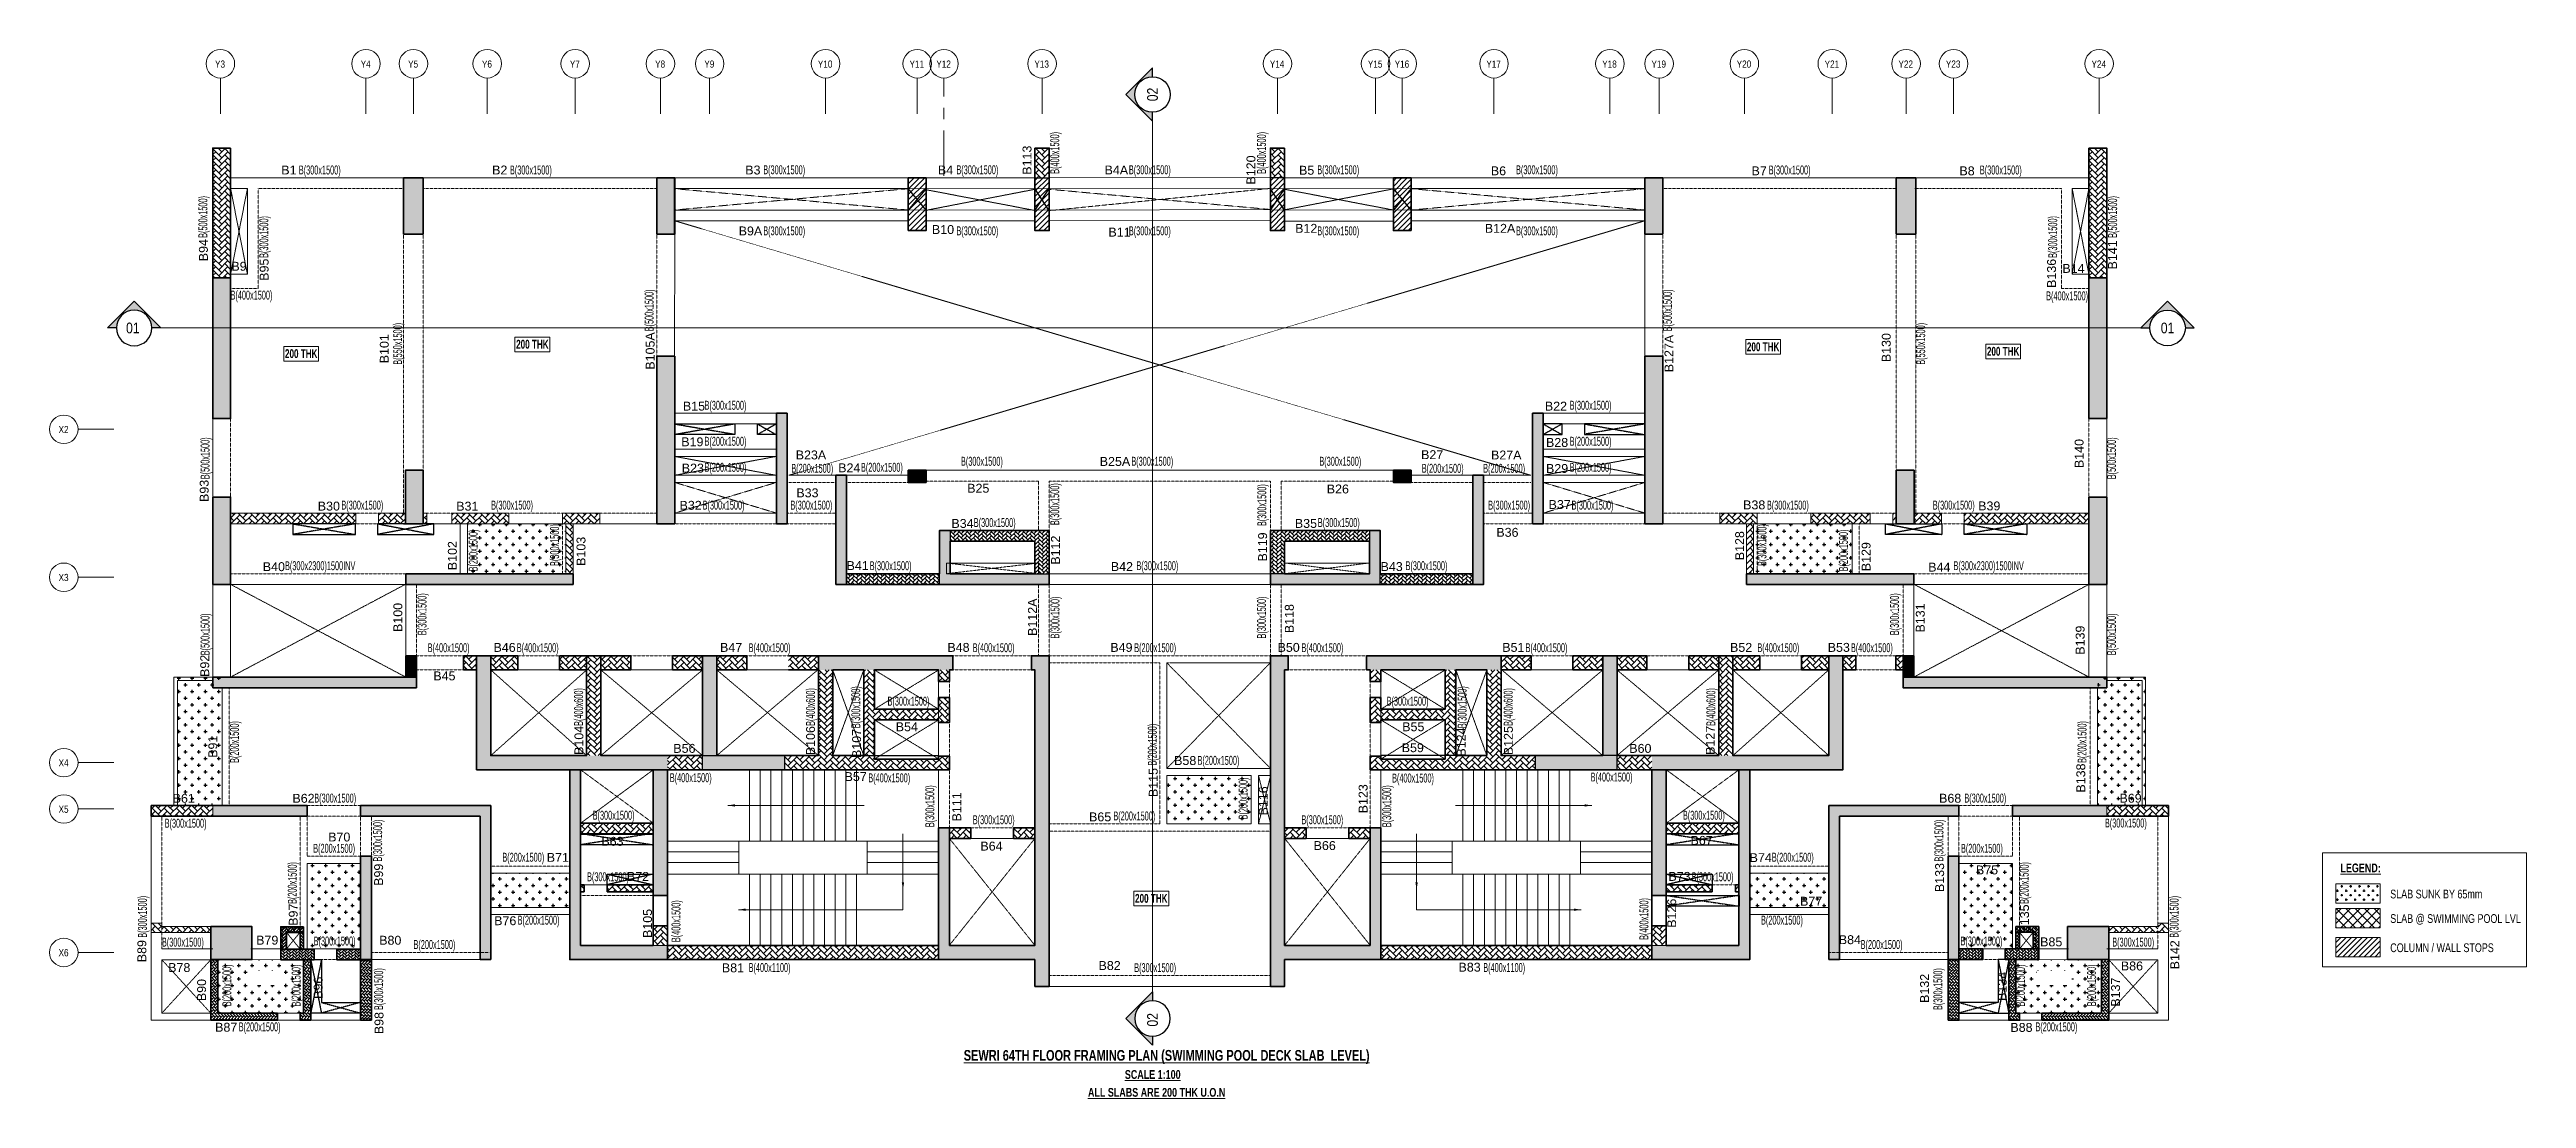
# Model space of a CAD drawing. Header units: millimetres. Extents: x 369 to 69813, y 228 to 29651.
import ezdxf
from ezdxf.enums import TextEntityAlignment as Align

# ---------------------------------------------------------------- set-up
doc = ezdxf.new("R2010")
doc.units = ezdxf.units.MM
for name, pattern in [('ACAD_ISO04W100', [30, 24, -3, 0, -3]), ('Grid Line', [2222.5, 1270, -317.5, 317.5, -317.5]), ('HIDDEN', [0.375, 0.25, -0.125])]:
    doc.linetypes.add(name, pattern=pattern)
for name, color, linetype, lineweight in [('A-ANNO-DIMS', 8, 'Continuous', 15), ('A-ANNO-TAGS-SECT', 4, 'ACAD_ISO04W100', 25), ('A-DETL-MISC', 35, 'Continuous', 15), ('A-FLOR-IDEN', 11, 'Continuous', 9), ('A-GRIDS', 8, 'Continuous', 9), ('A-HIDD-ABVE', 8, 'HIDDEN', 20), ('G-ANNO-TEXT', 231, 'Continuous', 9), ('S-BEAM', 7, 'Continuous', 18), ('S-BEAM-IDEN', 2, 'Continuous', 9), ('S-COL HATCH', 9, 'Continuous', 0), ('S-COLS', 5, 'Continuous', 35), ('S-GRIDS', 8, 'Continuous', 9), ('S-WALL', 4, 'Continuous', 18)]:
    doc.layers.add(name, color=color, linetype=linetype, lineweight=lineweight)
for name, color, linetype in [('Beam Nos', 7, 'Continuous'), ('changes', 7, 'Continuous'), ('CUTOUT', 4, 'Continuous'), ('ENV', 6, 'Continuous'), ('SECTION LINE', 4, 'Continuous'), ('SUNK SLAB', 8, 'Continuous')]:
    doc.layers.add(name, color=color, linetype=linetype)
doc.styles.add('Arial Narrow', font='ARIALN.TTF', dxfattribs={"height": 400})
doc.styles.add('Dim.s & Anno.(Misc.)', font='ARIALN.TTF')
doc.styles.add('SC-BBS1', font='SansSerif')
doc.styles.add('Swis721 LtCn BT', font='swisscl.ttf', dxfattribs={"width": 0.9, "height": 233.355162})
doc.styles.add('Swis721 LtCn BT_2', font='swisscl.ttf', dxfattribs={"height": 244.992296})
doc.styles.add('Swis721 LtCn BT_B', font='', dxfattribs={"width": 0.9, "height": 246.918336})
doc.styles.get('Swis721 LtCn BT_B').set_extended_font_data('Swis721 LtCn BT', bold=True)
doc.dimstyles.new('A-GFC-100', dxfattribs={"dimscale": 100, "dimtxt": 1.75, "dimasz": 1.5, "dimexe": 1.5, "dimexo": 0, "dimgap": 1, "dimtad": 1, "dimdsep": 46, "dimtxsty": 'Dim.s & Anno.(Misc.)', "dimblk": 'ARCHTICK', "dimcen": 0, "dimdle": 1.5, "dimclrd": 256, "dimclre": 8, "dimclrt": 6, "dimazin": 2, "dimtfac": 1, "dimtix": 1, "dimtmove": 2, "dimatfit": 3, "dimfxl": 1, "dimtolj": 1, "dimlwd": -1, "dimlwe": 9, "dimarcsym": 0})
pattern_1 = [(315, (-31091886.604, 20694843.886), (84.85281374, -1e-14), [180, -60]), (45, (-31091844.18, 20694801.46), (84.85281374, -2e-14), [180, -60])]
pattern_2 = [(45, (-31789576.34, 20738932.61), (0, 169.7056275), [360, -120]), (135, (-31789491.49, 20739017.46), (1e-14, 169.7056275), [360, -120])]
pattern_3 = [(45, (-31789576.34, 20738932.61), (0, 113.13708499), [240, -80]), (135, (-31789519.77, 20738989.18), (9e-15, 113.13708499), [240, -80])]
pattern_4 = [(45, (-31789576.34, 20687003.61), (0, 169.7056275), [360, -120]), (135, (-31789491.49, 20687088.46), (1e-14, 169.7056275), [360, -120])]
pattern_5 = [(45, (-31789576.35, 20548688.32), (-75.1300955, 75.1300955), [])]
pattern_6 = [(45, (-31789576.34, 20639214.61), (0, 169.7056275), [360, -120]), (135, (-31789491.49, 20639299.46), (1e-14, 169.7056275), [360, -120])]
pattern_7 = [(0, (-31349242.75, 21120579.93), (187.5, 187.5), [93.75, -281.25]), (90, (-31349195.87, 21120533.05), (-187.5, 187.5), [93.75, -281.25])]
pattern_8 = [(0, (-31349234.42, 21120579.93), (187.5, 187.5), [93.75, -281.25]), (90, (-31349187.55, 21120533.05), (-187.5, 187.5), [93.75, -281.25])]
pattern_9 = [(45, (-31606066.84, 20756004.4), (0, 169.7056275), [360, -120]), (135, (-31605981.99, 20756089.26), (1e-14, 169.7056275), [360, -120])]
pattern_10 = [(45, (-31789576.35, 20548688.32), (0, 169.7056275), [360, -120]), (135, (-31789491.5, 20548773.17), (1e-14, 169.7056275), [360, -120])]

msp = doc.modelspace()

# ---------------------------------------------------------------- texts
at = {"layer": 'A-FLOR-IDEN', "color": 1, "char_height": 246.9, "width": 1155, "attachment_point": 2, "line_spacing_factor": 0.964267, "style": 'Swis721 LtCn BT_B'}
for insert in [(7425, 21244), (13906, 21508), (48412, 21436), (55141, 21309), (31258, 5965)]:
    msp.add_mtext('200 THK', dxfattribs=dict(at, insert=insert))
at = {"layer": 'Beam Nos', "style": 'SC-BBS1'}
for s, p in [('B1', (7080, 26071)), ('B2', (12991, 26071)), ('B3', (20088, 26071)), ('B4', (25489, 26072)), ('B4A', (30278, 26072)), ('B5', (35614, 26064)), ('B6', (40992, 26048, 0)), ('B7', (48301, 26048, 0)), ('B8', (54129, 26048)), ('B9A', (20020, 24362)), ('B10', (25419, 24402)), ('B11', (30367, 24329)), ('B12', (35602, 24435)), ('B12A', (41036, 24435)), ('B9', (5681, 23371)), ('B14', (57113, 23311)), ('B15', (18437, 19448, 0)), ('B22', (42604, 19448, 0)), ('B19', (18391, 18447)), ('B28', (42635, 18429, 0)), ('B23A', (21716, 18079, 0)), ('B25A', (30240, 17896, 0)), ('B27', (39133, 18086, 0)), ('B27A', (41210, 18077, 0)), ('B23', (18406, 17710, 0)), ('B24', (22791, 17717)), ('B25', (26408, 17145, 0)), ('B26', (36488, 17124, 0)), ('B29', (42635, 17699, 0)), ('B30', (8200, 16644)), ('B31', (12082, 16641)), ('B32', (18343, 16666)), ('B33', (21618, 17016, 0)), ('B37', (42708, 16688)), ('B38', (48162, 16678)), ('B39', (54752, 16649)), ('B34', (25965, 16157)), ('B35', (35594, 16158)), ('B36', (41243, 15908)), ('B41', (23025, 14975)), ('B40', (6658, 14945, 0)), ('B42', (30435, 14948)), ('B43', (37997, 14948)), ('B44', (53352, 14932)), ('B46', (13127, 12680)), ('B47', (19478, 12681)), ('B48', (25853, 12681)), ('B49', (30421, 12681)), ('B50', (35110, 12681)), ('B51', (41409, 12681)), ('B52', (47795, 12681)), ('B53', (50533, 12681)), ('B45', (11440, 11881)), ('B54', (24404, 10454)), ('B55', (38604, 10454)), ('B56', (18168, 9848)), ('B58', (32209, 9507, 0)), ('B59', (38589, 9867, 0)), ('B60', (44970, 9848)), ('B57', (22970, 9056)), ('B61', (4131, 8448)), ('B62', (7489, 8448)), ('B68', (53656, 8450)), ('B69', (58714, 8450)), ('B70', (8492, 7362)), ('B65', (29824, 7927)), ('B71', (14620, 6791)), ('B63', (16150, 7241)), ('B64', (26778, 7107)), ('B66', (36120, 7122)), ('B67', (46687, 7267)), ('B74', (48344, 6783)), ('B72', (16868, 6257)), ('B73', (46067, 6257)), ('B75', (54689, 6438, 0)), ('B77', (49758, 5560)), ('B76', (13146, 5014)), ('B79', (6473, 4469)), ('B80', (9922, 4466)), ('B84', (50844, 4482, 0)), ('B85', (56489, 4420, 0)), ('B78', (4006, 3701)), ('B81', (19530, 3692)), ('B82', (30090, 3757)), ('B83', (40182, 3711, 0)), ('B86', (58752, 3745, 0)), ('B87', (5322, 2026)), ('B88', (55655, 2021))]:
    msp.add_text(s, height=250, dxfattribs=at).set_placement(p, align=Align.BOTTOM_CENTER)
for s, p in [('B113', (27974, 26548)), ('B120', (34252, 26272, 0)), ('B94', (4883, 24023, 0)), ('B95', (6586, 23475)), ('B136', (56698, 23372)), ('B141', (58407, 23891)), ('B101', (9954, 21258, 0)), ('B105A', (17408, 21195)), ('B127A', (45972, 21124)), ('B130', (52064, 21289)), ('B140', (57471, 18319)), ('B93', (4905, 17270, 0)), ('B112', (28773, 15609)), ('B119', (34579, 15698, 0)), ('B128', (47954, 15734)), ('B102', (11862, 15454, 0)), ('B103', (15469, 15575)), ('B129', (51498, 15426)), ('B100', (10334, 13721, 0)), ('B112A', (28126, 13727, 0)), ('B118', (35328, 13688, 0)), ('B131', (53018, 13706, 0)), ('B139', (57499, 13084)), ('B92', (4920, 12364, 0)), ('B104', (15411, 10273)), ('B106', (21904, 10265)), ('B107', (23196, 10186)), ('B124', (40148, 10226)), ('B125', (41469, 10266)), ('B127', (47131, 10273)), ('B91', (5147, 10094)), ('B115', (31513, 9090)), ('B123', (37396, 8635)), ('B138', (57518, 9216)), ('B111', (26004, 8407)), ('B116', (34597, 8576)), ('B99', (9795, 6503, 0)), ('B133', (53560, 6426)), ('B97', (7402, 5383, 0)), ('B126', (46048, 5424)), ('B135', (55940, 5263)), ('B105', (17334, 5138)), ('B89', (3157, 4361)), ('B142', (60152, 4258)), ('B90', (4832, 3269)), ('B96', (8100, 3332)), ('B132', (53138, 3316)), ('B134', (55313, 3373)), ('B137', (58493, 3211)), ('B98', (9806, 2343, 0))]:
    msp.add_text(s, height=250, rotation=90, dxfattribs=at).set_placement(p, align=Align.BOTTOM_CENTER)
at = {"layer": 'G-ANNO-TEXT', "color": 7, "char_height": 244.99, "attachment_point": 1, "line_spacing_factor": 0.971848, "style": 'Swis721 LtCn BT_2'}
for s, insert, width in [('\\fSwis721 LtCn BT|b1|i0|c0|p34|;\\LLEGEND:', (64598, 6818), 1299), ('SLAB SUNK BY 65mm', (65994, 6085), 3845.24), ('SLAB @ SWIMMING POOL LVL', (65994, 5397), 3845.24), ('COLUMN / WALL STOPS', (65994, 4579), 3845.24)]:
    msp.add_mtext(s, dxfattribs=dict(at, insert=insert, width=width))
at = {"layer": 'G-ANNO-TEXT', "color": 6, "insert": (26000, 1588), "char_height": 300, "width": 13985.28, "attachment_point": 1, "line_spacing_factor": 0.971848, "style": 'Swis721 LtCn BT_2'}
msp.add_mtext('{\\fSwis721 LtCn BT|b1|i0|c0|p34;\\LSEWRI 64TH FLOOR FRAMING PLAN (SWIMMING POOL DECK SLAB  LEVEL)}', dxfattribs=at)
at = {"layer": 'G-ANNO-TEXT', "color": 1, "char_height": 244.99, "attachment_point": 1, "line_spacing_factor": 0.971848, "style": 'Swis721 LtCn BT_2'}
for s, insert, width in [('{\\fSwis721 LtCn BT|b1|i0|c0|p34;\\LSCALE 1:100}', (30517, 1023), 1551.04), ('{\\fSwis721 LtCn BT|b1|i0|c0|p34;\\LALL SLABS ARE 200 THK U.O.N}', (29483, 522), 3728.69)]:
    msp.add_mtext(s, dxfattribs=dict(at, insert=insert, width=width))
at = {"layer": 'S-BEAM-IDEN', "style": 'Swis721 LtCn BT', "width": 0.8}
for s, rotation, p in [('B(400x1500)', 90, (28676, 26165)), ('B(400x1500)', 90, (34474, 26165)), ('B(300x1500)', 360, (7358, 26147, 0)), ('B(300x1500)', 360, (13277, 26147, 0)), ('B(300x1500)', 360, (20379, 26153, 0)), ('B(300x1500)', 360, (25795, 26153, 0)), ('B(300x1500)', 360, (30630, 26153, 0)), ('B(300x1500)', 360, (35912, 26153, 0)), ('B(300x1500)', 360, (41484, 26153, 0)), ('B(500x1500)', 90, (4794, 24368, 0)), ('B(500x1500)', 90, (58335, 24368, 0)), ('B(300x1500)', 90, (6502, 23806)), ('B(300x1500)', 360, (20379, 24440, 0)), ('B(300x1500)', 360, (25795, 24440, 0)), ('B(300x1500)', 360, (30630, 24440, 0)), ('B(300x1500)', 360, (35912, 24440, 0)), ('B(300x1500)', 360, (41484, 24440, 0)), ('B(300x1500)', 90, (56655, 23806)), ('B(400x1500)', 360, (5443, 22638)), ('B(500x1500)', 90, (17304, 21748, 0)), ('B(500x1500)', 90, (45854, 21748, 0)), ('B(400x1500)', 360, (56347, 22616)), ('B(550x1500)', 90, (10254, 20809)), ('B(550x1500)', 90, (52954, 20809)), ('B(300x1500)', 360, (18733, 19547)), ('B(500x1500)', 90, (4854, 17598)), ('B(200x1500)', 360, (18733, 18537, 0)), ('B(500x1500)', 90, (58304, 17598)), ('B(200x1500)', 360, (18733, 17807, 0)), ('B(200x1500)', 360, (23118, 17807)), ('B(200x1500)', 360, (21166, 17779)), ('B(300x1500)', 90, (28676, 16311)), ('B(300x1500)', 90, (34482, 16284)), ('B(300x1500)', 360, (8551, 16747)), ('B(300x1500)', 360, (12749, 16747)), ('B(300x1500)', 360, (18679, 16747)), ('B(300x1500)', 360, (21141, 16747)), ('B(200x1500)', 90, (12371, 15012)), ('B(300x1500)', 90, (14654, 15164, 0)), ('B(300x1500)', 360, (26281, 16257, 0)), ('B(300x1500)', 360, (35928, 16257, 0)), ('B(300x1500)', 90, (48504, 15164, 0)), ('B(200x1500)', 90, (50787, 15012)), ('B(300x2300)1500INV', 360, (6971, 15047, 0)), ('B(300x1500)', 360, (23363, 15047, 0)), ('B(300x1500)', 360, (38386, 15047, 0)), ('B(300x2300)1500INV', 360, (53749, 15047, 0)), ('B(300x1500)', 90, (10937, 13224)), ('B(300x1500)', 90, (28683, 13131)), ('B(300x1500)', 90, (34475, 13131)), ('B(300x1500)', 90, (52220, 13224)), ('B(500x1500)', 90, (4854, 12660)), ('B(500x1500)', 90, (58304, 12660)), ('B(400x1500)', 360, (10971, 12747)), ('B(400x1500)', 360, (13469, 12747)), ('B(400x1500)', 360, (19969, 12747)), ('B(400x1500)', 360, (26251, 12747)), ('B(200x1500)', 360, (30779, 12747)), ('B(400x600)', 90, (15327, 10679, 0)), ('B(400x600)', 90, (21827, 10679, 0)), ('B(300x1500)', 90, (23097, 10616, 0)), ('B(300x1500)', 360, (23864, 11247, 0)), ('B(300x1500)', 90, (40099, 10616, 0)), ('B(400x600)', 90, (41390, 10679, 0)), ('B(400x600)', 90, (47072, 10679, 0)), ('B(200x1500)', 90, (5680, 9640)), ('B(200x1500)', 90, (31412, 9564)), ('B(200x1500)', 90, (57478, 9640)), ('B(200x1500)', 360, (32554, 9587)), ('B(400x1500)', 360, (17759, 9101)), ('B(400x1500)', 360, (23325, 9096)), ('B(200x1500)', 90, (33957, 8056)), ('B(400x1500)', 360, (38009, 9091)), ('B(400x1500)', 360, (43575, 9120)), ('B(300x1500)', 360, (7791, 8529)), ('B(300x1500)', 90, (25174, 7838)), ('B(300x1500)', 90, (37984, 7838)), ('B(300x1500)', 90, (9692, 6875)), ('B(300x1500)', 360, (15597, 8047)), ('B(300x1500)', 360, (26253, 7922)), ('B(200x1500)', 360, (30196, 8027)), ('B(300x1500)', 360, (46163, 8047)), ('B(300x1500)', 90, (53466, 6875)), ('B(200x1500)', 360, (7761, 7120)), ('B(200x1500)', 360, (13064, 6869)), ('B(200x1500)', 90, (7300, 5685)), ('B(300x1500)', 360, (15439, 6322)), ('B(200x1500)', 90, (55858, 5685)), ('B(300x1500)', 90, (3098, 4737)), ('B(400x1500)', 90, (18057, 4613)), ('B(400x1500)', 90, (45195, 4676)), ('B(300x1500)', 90, (60059, 4737)), ('B(200x1500)', 360, (13492, 5106)), ('B(300x1500)', 360, (3520, 4489)), ('B(300x1500)', 360, (7774, 4520)), ('B(200x1500)', 360, (10573, 4422)), ('B(200x1500)', 90, (5466, 2814)), ('B(200x1500)', 90, (7407, 2807)), ('B(300x1500)', 90, (9721, 2709)), ('B(400x1100)', 360, (19969, 3775, 0)), ('B(300x1500)', 360, (30779, 3772)), ('B(400x1100)', 360, (40565, 3775, 0)), ('B(300x1500)', 90, (53437, 2709)), ('B(200x1500)', 90, (55751, 2807)), ('B(200x1500)', 90, (57746, 2814)), ('B(200x1500)', 360, (5673, 2112))]:
    msp.add_text(s, height=250, rotation=rotation, dxfattribs=at).set_placement(p)
for s, p in [('B(300x1500)', (48568, 26147, 0)), ('B(300x1500)', (54488, 26147, 0)), ('B(300x1500)', (42987, 19547)), ('B(200x1500)', (42987, 18537, 0)), ('B(300x1500)', (25922, 17976)), ('B(300x1500)', (30699, 17976)), ('B(300x1500)', (35971, 17976)), ('B(200x1500)', (42987, 17807, 0)), ('B(200x1500)', (38841, 17779)), ('B(200x1500)', (40563, 17779)), ('B(300x1500)', (40704, 16747)), ('B(300x1500)', (43041, 16747)), ('B(300x1500)', (48518, 16747)), ('B(300x1500)', (53169, 16747)), ('B(300x1500)', (30842, 15047)), ('B(400x1500)', (35469, 12747)), ('B(400x1500)', (41751, 12747)), ('B(400x1500)', (48251, 12747)), ('B(400x1500)', (50874, 12747)), ('B(300x1500)', (37856, 11247, 0)), ('B(300x1500)', (54054, 8529)), ('B(300x1500)', (3597, 7824)), ('B(300x1500)', (35467, 7922)), ('B(300x1500)', (57994, 7830)), ('B(200x1500)', (48656, 6869)), ('B(200x1500)', (53959, 7120)), ('B(300x1500)', (46407, 6322)), ('B(200x1500)', (48353, 5106)), ('B(200x1500)', (51147, 4422)), ('B(300x1500)', (53946, 4520)), ('B(300x1500)', (58200, 4489)), ('B(200x1500)', (56047, 2112))]:
    msp.add_text(s, height=250, dxfattribs=at).set_placement(p)

# ---------------------------------------------------------------- blocks, each defined once
blk = doc.blocks.new('A$C6614787e')
at = {"layer": 'S-COL HATCH'}
h = blk.add_hatch(dxfattribs=at)
h.set_pattern_fill('AR-HBONE', color=256, scale=15)
h.set_pattern_definition([(45, (-31102020.92, 20625022.12), (0, 84.85281374), [180, -60]), (135, (-31101978.495, 20625064.55), (7e-15, 84.85281374), [180, -60])])
h.paths.add_polyline_path([(2600, 2625), (1960, 2625), (1960, 2000), (2120, 2000), (2120, 2466), (2600, 2466)])
h = blk.add_hatch(dxfattribs=at)
h.set_pattern_fill('AR-HBONE', color=256, scale=15)
h.set_pattern_definition([(45, (0, 0), (0, 84.8528), [180, -60]), (135, (42.426, 42.426), (7e-15, 84.8528), [180, -60])])
h.paths.add_polyline_path([(2600, 2466), (2500, 2466), (2500, 2000), (2600, 2000)])
h = blk.add_hatch(dxfattribs=at)
h.set_pattern_fill('AR-HBONE', color=256, scale=15, angle=-90)
h.set_pattern_definition(pattern_1)
edge = h.paths.add_edge_path()
edge.add_line((200, 1700), (200, 200))
edge.add_line((200, 200), (1870, 200))
edge.add_line((1870, 200), (1870, 0))
edge.add_line((1870, 0), (0, 0))
edge.add_line((0, 0), (0, 1700))
edge.add_line((0, 1700), (200, 1700))
h = blk.add_hatch(dxfattribs=at)
h.set_pattern_fill('AR-HBONE', color=256, scale=15)
h.set_pattern_definition([(45, (-31364182.66, 21103765.56), (0, 84.85281374), [180, -60]), (135, (-31364140.23, 21103807.99), (7e-15, 84.85281374), [180, -60])])
h.paths.add_polyline_path([(2900, 1700), (2900, 2000), (1960, 2000), (1960, 1700)])
h = blk.add_hatch(dxfattribs=at)
h.set_pattern_fill('AR-HBONE', color=256, scale=15, angle=-90)
h.set_pattern_definition(pattern_1)
h.paths.add_polyline_path([(2600, 200), (2500, 200), (2500, 0), (2800, 0), (2800, 1700), (2600, 1700)])
h = blk.add_hatch(dxfattribs=at)
h.set_pattern_fill('AR-HBONE', color=256, scale=15)
h.set_pattern_definition([(45, (-31362782.653, 21103765.56), (0, 84.85281374), [180, -60]), (135, (-31362740.227, 21103807.99), (7e-15, 84.85281374), [180, -60])])
h.paths.add_polyline_path([(4200, 1700), (4200, 2000), (3530, 2000), (3530, 1700)])
h = blk.add_hatch(dxfattribs=at)
h.set_pattern_fill('AR-HBONE', color=256, scale=15, angle=-90)
h.set_pattern_definition([(315, (21106265.21, 31371048.637), (84.85281374, -2e-14), [180, -60]), (45, (21106307.64, 31371006.21), (84.85281374, -2e-14), [180, -60])])
h.paths.add_polyline_path([(4200, 0), (4500, 0), (4500, 1700), (4200, 1700)])
at = {"layer": 'S-COLS', "elevation": 0}
for points in [[(2600, 2625), (1960, 2625), (1960, 2000), (2120, 2000), (2120, 2466), (2600, 2466), (2600, 2625)], [(200, 1700), (200, 200), (1870, 200), (1870, 0), (0, 0), (0, 1700), (200, 1700)]]:
    blk.add_lwpolyline(points, dxfattribs=at)
for points in [[(2600, 2466), (2500, 2466), (2500, 2000), (2600, 2000)], [(1960, 2000), (2900, 2000), (2900, 1700), (1960, 1700)], [(2600, 200), (2500, 200), (2500, 0), (2800, 0), (2800, 1700), (2600, 1700)], [(3530, 2000), (4200, 2000), (4200, 1700), (3530, 1700)], [(4500, 0), (4500, 1700), (4200, 1700), (4200, 0)]]:
    blk.add_lwpolyline(points, close=True, dxfattribs=at)
blk = doc.blocks.new('_ARCHTICK')
at = {"color": 0, "linetype": 'ByBlock', "const_width": 0.15}
blk.add_lwpolyline([(-0.5, -0.5), (0.5, 0.5)], dxfattribs=at)
blk = doc.blocks.new('*U11')
blk.add_hatch(color=256).paths.add_polyline_path([(5, 0), (7.5, 0), (0, 7.5), (-7.5, 0), (-5, 0, -0.414214), (0, 5, -0.414214)])
at = {"lineweight": 20, "ltscale": 50}
blk.add_line((-5, 0), (-397.5, 0), dxfattribs=at)
at = {"linetype": 'Continuous'}
blk.add_lwpolyline([(5, 0), (7.5, 0), (0, 7.5), (-7.5, 0), (-5, 0)], dxfattribs=at)
blk.add_circle((0, 0), 5, dxfattribs=at)
at = {"color": 7, "style": 'Dim.s & Anno.(Misc.)'}
blk.add_attdef('SECTION-LETTER', text='', height=3, dxfattribs=at).set_placement((0, 0), align=Align.MIDDLE_CENTER)
blk = doc.blocks.new('*U10')
blk.add_hatch(color=256).paths.add_polyline_path([(5, 0), (7.5, 0), (0, 7.5), (-7.5, 0), (-5, 0, -0.414214), (0, 5, -0.414214)])
at = {"lineweight": 20, "ltscale": 50}
blk.add_line((-5, 0), (-225.54, 0), dxfattribs=at)
at = {"linetype": 'Continuous'}
blk.add_lwpolyline([(5, 0), (7.5, 0), (0, 7.5), (-7.5, 0), (-5, 0)], dxfattribs=at)
blk.add_circle((0, 0), 5, dxfattribs=at)
at = {"color": 7, "style": 'Dim.s & Anno.(Misc.)'}
blk.add_attdef('SECTION-LETTER', text='', height=3, dxfattribs=at).set_placement((0, 0), align=Align.MIDDLE_CENTER)
blk = doc.blocks.new('*U12')
blk.add_hatch(color=256).paths.add_polyline_path([(5, 0), (7.5, 0), (0, 7.5), (-7.5, 0), (-5, 0, -0.414214), (0, 5, -0.414214)])
at = {"lineweight": 20, "ltscale": 50}
blk.add_line((-5, 0), (-97.37, 0), dxfattribs=at)
at = {"linetype": 'Continuous'}
blk.add_lwpolyline([(5, 0), (7.5, 0), (0, 7.5), (-7.5, 0), (-5, 0)], dxfattribs=at)
blk.add_circle((0, 0), 5, dxfattribs=at)
at = {"color": 7, "style": 'Dim.s & Anno.(Misc.)'}
blk.add_attdef('SECTION-LETTER', text='', height=3, dxfattribs=at).set_placement((0, 0), align=Align.MIDDLE_CENTER)
blk = doc.blocks.new('Grid - Type 1 Structural-6743905-11TH FLOOR LVL')
at = {"layer": 'A-GRIDS'}
blk.add_circle((0, 0), 4, dxfattribs=at)
blk = doc.blocks.new('A$Cf2260b48')
at = {"layer": 'S-GRIDS', "linetype": 'Grid Line'}
for p, q in [((-7583, 18003), (-7583, 19003)), ((-3500, 18003), (-3500, 19003)), ((-2170, 18003), (-2170, 19003)), ((-100, 18003), (-100, 19003)), ((2365, 18003), (2365, 19003)), ((4755, 18003), (4755, 19003)), ((6135, 18003), (6135, 19003)), ((9385, 18003), (9385, 19003)), ((11955, 18003), (11955, 19003)), ((12705, 16262), (12705, 19003)), ((15455, 18003), (15455, 19003)), ((22055, 18003), (22055, 19003)), ((24805, 18003), (24805, 19003)), ((25555, 18003), (25555, 19003)), ((28125, 18003), (28125, 19003)), ((31375, 18003), (31375, 19003)), ((32755, 18003), (32755, 19003)), ((35145, 18003), (35145, 19003)), ((37610, 18003), (37610, 19003)), ((39680, 18003), (39680, 19003)), ((41010, 18003), (41010, 19003)), ((45092, 18003), (45092, 19003)), ((-10572, 9150), (-11572, 9150)), ((-10572, 5000), (-11572, 5000)), ((-10572, -200), (-11572, -200)), ((-10572, -1500), (-11572, -1500)), ((-10572, -5525), (-11572, -5525))]:
    blk.add_line(p, q, dxfattribs=at)
at = {"layer": 'A-GRIDS', "xscale": 99.99999999999991, "yscale": 99.99999999999991, "zscale": 99.99999999999991}
for p in [(-7583, 19403), (-3500, 19403), (-2170, 19403), (-100, 19403), (2365, 19403), (4755, 19403), (6135, 19403), (9385, 19403), (11955, 19403), (12705, 19403), (15455, 19403), (22055, 19403), (24805, 19403), (25555, 19403), (28125, 19403), (31375, 19403), (32755, 19403), (35145, 19403), (37610, 19403), (39680, 19403), (41010, 19403), (45092, 19403)]:
    blk.add_blockref('Grid - Type 1 Structural-6743905-11TH FLOOR LVL', p, dxfattribs=at)
at = {"layer": 'A-GRIDS', "xscale": 99.99999999999991, "yscale": 99.99999999999991, "zscale": 99.99999999999991, "rotation": 89.99999999999982}
for p in [(-11972, 9150), (-11972, 5000), (-11972, -200), (-11972, -1500), (-11972, -5525)]:
    blk.add_blockref('Grid - Type 1 Structural-6743905-11TH FLOOR LVL', p, dxfattribs=at)
at = {"layer": 'A-GRIDS', "lineweight": 18, "char_height": 200, "attachment_point": 1, "style": 'Arial Narrow'}
for s, insert, width in [('Y3', (-7732, 19495), 352.74), ('Y4', (-3649, 19495), 352.74), ('Y5', (-2319, 19495), 352.74), ('Y6', (-249, 19495), 352.74), ('Y7', (2216, 19495), 352.74), ('Y8', (4606, 19495), 352.74), ('Y9', (5986, 19495), 352.74), ('Y10', (9170, 19495), 513.08), ('Y11', (11740, 19495), 513.08), ('Y12', (12490, 19495), 513.08), ('Y13', (15240, 19495), 513.08), ('Y14', (21840, 19495), 513.08), ('Y15', (24590, 19495), 513.08), ('Y16', (25340, 19495), 513.08), ('Y17', (27910, 19495), 513.08), ('Y18', (31160, 19495), 513.08), ('Y19', (32540, 19495), 513.08), ('Y20', (34930, 19495), 513.08), ('Y21', (37395, 19495), 513.08), ('Y22', (39465, 19495), 513.08), ('Y23', (40795, 19495), 513.08), ('Y24', (44877, 19495), 513.08), ('X2', (-12119, 9244), 352.74), ('X3', (-12119, 5094), 352.74), ('X4', (-12119, -106), 352.74), ('X5', (-12119, -1406), 352.74), ('X6', (-12119, -5431), 352.74)]:
    blk.add_mtext(s, dxfattribs=dict(at, insert=insert, width=width))
blk = doc.blocks.new('A$Cfa8a0a46')
at = {"layer": 'CUTOUT', "color": 8, "linetype": 'HIDDEN'}
for p, q in [((11520, 3100), (9830, 2800)), ((9830, 3100), (11520, 2811)), ((12680, 3100), (12150, 2800)), ((12150, 3100), (12680, 2800)), ((34180, 3100), (34710, 2800)), ((34710, 3100), (34180, 2800)), ((35340, 3100), (37030, 2800)), ((37030, 3100), (35340, 2811)), ((880, 300), (-875, 1)), ((-875, 299), (880, 0)), ((3080, 300), (1500, 0)), ((3080, 300), (1500, 0)), ((1500, 300), (3080, 0)), ((43780, 300), (45360, 0)), ((43780, 300), (45360, 0)), ((45360, 300), (43780, 0)), ((47725, 300), (45970, 1)), ((45980, 300), (47735, 1)), ((9089, -8405), (7190, -8705)), ((7331, -8405), (9230, -8705)), ((39529, -8405), (37630, -8705)), ((39529, -8405), (37630, -8705)), ((37771, -8405), (39670, -8705)), ((37771, -8405), (39670, -8705)), ((9230, -9525), (7940, -9825)), ((7940, -9525), (9230, -9825)), ((37630, -9525), (38920, -9825)), ((38920, -9525), (37630, -9825)), ((37630, -9525), (38920, -9825)), ((38920, -9525), (37630, -9825)), ((39670, -10125), (37630, -10425)), ((37630, -10125), (39670, -10425)), ((39670, -10125), (37630, -10425)), ((37630, -10125), (39670, -10425)), ((-75, -11925), (-375, -13425)), ((-375, -11925), (-75, -13425)), ((46934, -11925), (47234, -13425)), ((47234, -11925), (46934, -13425)), ((-75, -13125), (1025, -13425)), ((1025, -13125), (-75, -13425)), ((46934, -13125), (45834, -13425)), ((45834, -13125), (46934, -13425))]:
    blk.add_line(p, q, dxfattribs=at)
at = {"layer": 'CUTOUT', "linetype": 'HIDDEN'}
blk.add_line((1500, 300), (3080, 0), dxfattribs=at)
at = {"layer": 'CUTOUT'}
for points in [[(9830, 3100), (11520, 3100), (11520, 2800), (9830, 2800)], [(12150, 3100), (12680, 3100), (12680, 2800), (12150, 2800)], [(34710, 3100), (34180, 3100), (34180, 2800), (34710, 2800)], [(37030, 3100), (35340, 3100), (35340, 2800), (37030, 2800)], [(-880, 0), (880, 0), (880, 300), (-880, 300)], [(1500, 0), (3080, 0), (3080, 300), (1500, 300)], [(45360, 0), (43780, 0), (43780, 300), (45360, 300)], [(47740, 0), (45980, 0), (45980, 300), (47740, 300)], [(7190, -8405), (9230, -8405), (9230, -8705), (7190, -8705)], [(37630, -8705), (39670, -8705), (39670, -8405), (37630, -8405)], [(7940, -9525), (9230, -9525), (9230, -9825), (7940, -9825)], [(37630, -9525), (38920, -9525), (38920, -9825), (37630, -9825)], [(37630, -10125), (39670, -10125), (39670, -10425), (37630, -10425)]]:
    blk.add_lwpolyline(points, close=True, dxfattribs=at)
for points in [[(-375, -11925), (-75, -11925), (-75, -13125), (1025, -13125), (1025, -13425), (-375, -13425), (-375, -11925)], [(47234, -11925), (46934, -11925), (46934, -13125), (45834, -13125), (45834, -13425), (47234, -13425), (47234, -11925)]]:
    blk.add_lwpolyline(points, dxfattribs=at)
at = {"layer": 'S-BEAM'}
blk.add_line((39669, -10125), (37630, -10125), dxfattribs=at)

# ---------------------------------------------------------------- hatches: boundary and pattern name
at = {"layer": 'S-COL HATCH'}
h = msp.add_hatch(dxfattribs=at)
h.set_pattern_fill('AR-HBONE', color=256, scale=30)
h.set_pattern_definition(pattern_2)
h.paths.add_polyline_path([(4946, 26888), (5445, 26888), (5445, 23249), (4946, 23249)])
h = msp.add_hatch(dxfattribs=at)
h.set_pattern_fill('AR-HBONE', color=256, scale=30)
h.set_pattern_definition(pattern_2)
h.paths.add_polyline_path([(28396, 26888), (27996, 26888), (27996, 26054), (27996, 26054), (28396, 26054)])
h = msp.add_hatch(dxfattribs=at)
h.set_pattern_fill('AR-HBONE', color=256, scale=30)
h.set_pattern_definition(pattern_2)
h.paths.add_polyline_path([(34596, 26888), (34996, 26888), (34996, 26054), (34996, 26054), (34596, 26054)])
h = msp.add_hatch(dxfattribs=at)
h.set_pattern_fill('AR-HBONE', color=256, scale=30)
h.set_pattern_definition(pattern_2)
h.paths.add_polyline_path([(58046, 26888), (57546, 26888), (57546, 23249), (58046, 23249)])
at = {"layer": 'S-COL HATCH', "transparency": 33554687}
h = msp.add_hatch(color=256, dxfattribs=at)
h.dxf.hatch_style = 1
h.paths.add_polyline_path([(10296, 24473), (10846, 24473), (10846, 26048), (10296, 26048)])
h = msp.add_hatch(color=256, dxfattribs=at)
h.dxf.hatch_style = 1
h.paths.add_polyline_path([(17895, 26048), (17395, 26048), (17395, 24473), (17895, 24473)])
h = msp.add_hatch(color=256, dxfattribs=at)
h.dxf.hatch_style = 1
h.paths.add_polyline_path([(45596, 26048), (45096, 26048), (45096, 24473), (45596, 24473)])
h = msp.add_hatch(color=256, dxfattribs=at)
h.dxf.hatch_style = 1
h.paths.add_polyline_path([(52146, 24473), (52696, 24473), (52696, 26048), (52146, 26048)])
h = msp.add_hatch(color=256, dxfattribs=at)
h.dxf.hatch_style = 1
h.paths.add_polyline_path([(5445, 23249), (4946, 23249), (4946, 19299), (5445, 19299)])
h = msp.add_hatch(color=256, dxfattribs=at)
h.dxf.hatch_style = 1
h.paths.add_polyline_path([(57546, 23249), (58046, 23249), (58046, 19299), (57546, 19299)])
h = msp.add_hatch(color=256, dxfattribs=at)
h.dxf.hatch_style = 1
h.paths.add_polyline_path([(17395, 21048), (17896, 21048), (17896, 16348), (17395, 16348)])
h = msp.add_hatch(color=256, dxfattribs=at)
h.dxf.hatch_style = 1
h.paths.add_polyline_path([(45096, 21048), (45596, 21048), (45596, 16348), (45096, 16348)])
h = msp.add_hatch(color=256, dxfattribs=at)
h.dxf.hatch_style = 1
h.paths.add_polyline_path([(20746, 16348), (21046, 16348), (21046, 19448), (20746, 19448)])
h = msp.add_hatch(color=256, dxfattribs=at)
h.dxf.hatch_style = 1
h.paths.add_polyline_path([(42246, 19448), (41946, 19448), (41946, 16348), (42246, 16348)])
h = msp.add_hatch(color=256, dxfattribs=at)
h.dxf.hatch_style = 1
h.paths.add_polyline_path([(10846, 17781), (10846, 17837), (10846, 17848), (10346, 17848), (10346, 16348), (10846, 16348)])
h = msp.add_hatch(color=256, dxfattribs=at)
h.dxf.hatch_style = 1
h.paths.add_polyline_path([(22716, 17708), (22416, 17708), (22416, 14648), (22716, 14648), (22716, 14948)])
h = msp.add_hatch(color=256, dxfattribs=at)
h.dxf.hatch_style = 1
h.paths.add_polyline_path([(24946, 17848), (24446, 17848), (24446, 17508), (24946, 17508)])
h = msp.add_hatch(color=256, dxfattribs=at)
h.dxf.hatch_style = 1
h.paths.add_polyline_path([(38546, 17848), (38046, 17848), (38046, 17508), (38546, 17508)])
h = msp.add_hatch(color=256, dxfattribs=at)
h.dxf.hatch_style = 1
h.paths.add_polyline_path([(40276, 17708), (40576, 17708), (40576, 14648), (40276, 14648), (40276, 14948)])
h = msp.add_hatch(color=256, dxfattribs=at)
h.dxf.hatch_style = 1
h.paths.add_polyline_path([(52146, 17848), (52146, 17837), (52146, 17848), (52646, 17848), (52646, 16348), (52145, 16348)])
h = msp.add_hatch(color=256, dxfattribs=at)
h.dxf.hatch_style = 1
h.paths.add_polyline_path([(4946, 14648), (5445, 14648), (5445, 17099), (4946, 17099)])
h = msp.add_hatch(color=256, dxfattribs=at)
h.dxf.hatch_style = 1
h.paths.add_polyline_path([(58046, 17099), (57546, 17099), (57546, 14648), (58046, 14648)])
at = {"layer": 'S-COL HATCH'}
h = msp.add_hatch(dxfattribs=at)
h.set_pattern_fill('AR-HBONE', color=256, scale=30)
h.set_pattern_definition(pattern_2)
h.paths.add_polyline_path([(8955, 16648), (5447, 16648), (5447, 16349), (8955, 16349)])
h = msp.add_hatch(dxfattribs=at)
h.set_pattern_fill('AR-HBONE', color=256, scale=30)
h.set_pattern_definition(pattern_2)
h.paths.add_polyline_path([(10346, 16648), (9596, 16648), (9596, 16347), (10126, 16347), (10126, 16348), (10346, 16348)])
h = msp.add_hatch(dxfattribs=at)
h.set_pattern_fill('AR-HBONE', color=256, scale=30)
h.set_pattern_definition(pattern_2)
h.paths.add_polyline_path([(10946, 16648), (10846, 16648), (10846, 16348), (10946, 16348)])
h = msp.add_hatch(dxfattribs=at)
h.set_pattern_fill('AR-HBONE', color=256, scale=30)
h.set_pattern_definition(pattern_2)
h.paths.add_polyline_path([(13246, 16648), (11646, 16648), (11646, 16348), (13246, 16348)])
h = msp.add_hatch(dxfattribs=at)
h.set_pattern_fill('AR-HBONE', color=256, scale=30)
h.set_pattern_definition(pattern_2)
h.paths.add_polyline_path([(14746, 16648), (14746, 16348), (15795, 16348), (15795, 16648)])
h = msp.add_hatch(dxfattribs=at)
h.set_pattern_fill('AR-HBONE', color=256, scale=30)
h.set_pattern_definition(pattern_2)
h.paths.add_polyline_path([(15046, 16348), (14846, 16348), (14846, 14948), (15046, 14948)])
at = {"layer": 'S-COL HATCH', "transparency": 33554687}
h = msp.add_hatch(color=256, dxfattribs=at)
h.dxf.hatch_style = 1
h.paths.add_polyline_path([(25316, 16158), (25616, 16158), (25616, 14948), (28396, 14948), (28396, 14648), (25316, 14648)])
at = {"layer": 'S-COL HATCH'}
h = msp.add_hatch(dxfattribs=at)
h.set_pattern_fill('AR-HBONE', color=256, scale=20)
h.set_pattern_definition(pattern_3)
h.paths.add_polyline_path([(27996, 15858), (27996, 14948), (27996, 14948), (27996, 14948), (28396, 14948), (28396, 16158), (25616, 16158), (25616, 15858), (25616, 15858)])
h = msp.add_hatch(dxfattribs=at)
h.set_pattern_fill('AR-HBONE', color=256, scale=20)
h.set_pattern_definition(pattern_3)
h.paths.add_polyline_path([(34996, 15858), (34996, 14948), (34996, 14948), (34996, 14948), (34596, 14948), (34596, 16158), (37376, 16158), (37376, 15858), (37376, 15858)])
at = {"layer": 'S-COL HATCH', "transparency": 33554687}
h = msp.add_hatch(color=256, dxfattribs=at)
h.dxf.hatch_style = 1
h.paths.add_polyline_path([(37676, 16158), (37376, 16158), (37376, 14948), (34596, 14948), (34596, 14648), (37676, 14648)])
at = {"layer": 'S-COL HATCH'}
h = msp.add_hatch(dxfattribs=at)
h.set_pattern_fill('AR-HBONE', color=256, scale=30)
h.set_pattern_definition(pattern_2)
h.paths.add_polyline_path([(47196, 16648), (47196, 16348), (48246, 16348), (48246, 16648)])
h = msp.add_hatch(dxfattribs=at)
h.set_pattern_fill('AR-HBONE', color=256, scale=30)
h.set_pattern_definition(pattern_2)
h.paths.add_polyline_path([(47946, 16348), (48146, 16348), (48146, 14948), (47946, 14948)])
h = msp.add_hatch(dxfattribs=at)
h.set_pattern_fill('AR-HBONE', color=256, scale=30)
h.set_pattern_definition(pattern_2)
h.paths.add_polyline_path([(49746, 16648), (51415, 16648), (51415, 16348), (49746, 16348)])
h = msp.add_hatch(dxfattribs=at)
h.set_pattern_fill('AR-HBONE', color=256, scale=30)
h.set_pattern_definition(pattern_2)
h.paths.add_polyline_path([(52045, 16648), (52146, 16648), (52146, 16348), (52045, 16348)])
h = msp.add_hatch(dxfattribs=at)
h.set_pattern_fill('AR-HBONE', color=256, scale=30)
h.set_pattern_definition(pattern_2)
h.paths.add_polyline_path([(52646, 16648), (53416, 16648), (53416, 16347), (52865, 16347), (52865, 16348), (52646, 16348)])
h = msp.add_hatch(dxfattribs=at)
h.set_pattern_fill('AR-HBONE', color=256, scale=30)
h.set_pattern_definition(pattern_2)
h.paths.add_polyline_path([(54036, 16648), (57544, 16648), (57544, 16349), (54036, 16349)])
at = {"layer": 'S-COL HATCH', "transparency": 33554687}
h = msp.add_hatch(color=256, dxfattribs=at)
h.dxf.hatch_style = 1
h.paths.add_polyline_path([(15046, 14948), (14846, 14948), (10656, 14948), (10656, 14648), (15046, 14648)])
h.paths.add_polyline_path([(10656, 14948), (10356, 14948), (10356, 14648), (10656, 14648)])
at = {"layer": 'S-COL HATCH'}
h = msp.add_hatch(dxfattribs=at)
h.set_pattern_fill('AR-HBONE', color=256, scale=20)
h.set_pattern_definition(pattern_3)
h.paths.add_polyline_path([(22716, 14948), (22716, 14648), (25316, 14648), (25316, 14948)])
h = msp.add_hatch(dxfattribs=at)
h.set_pattern_fill('AR-HBONE', color=256, scale=20)
h.set_pattern_definition(pattern_3)
h.paths.add_polyline_path([(37676, 14948), (37676, 14648), (40276, 14648), (40276, 14948)])
at = {"layer": 'S-COL HATCH', "transparency": 33554687}
h = msp.add_hatch(color=256, dxfattribs=at)
h.dxf.hatch_style = 1
h.paths.add_polyline_path([(47946, 14948), (48146, 14948), (52335, 14948), (52335, 14648), (47946, 14648)])
h.paths.add_polyline_path([(52335, 14948), (52635, 14948), (52635, 14648), (52335, 14648)])
h = msp.add_hatch(color=256, dxfattribs=at)
h.dxf.hatch_style = 1
h.paths.add_polyline_path([(10356, 12048), (10656, 12048), (10656, 12648), (10356, 12648)])
at = {"layer": 'S-COL HATCH'}
h = msp.add_hatch(dxfattribs=at)
h.set_pattern_fill('AR-HBONE', color=256, scale=30)
h.set_pattern_definition(pattern_9)
h.paths.add_polyline_path([(12341, 12248), (12341, 12648), (11976, 12648), (11976, 12248), (12065, 12248)])
at = {"layer": 'S-COL HATCH', "transparency": 33554687}
h = msp.add_hatch(color=256, dxfattribs=at)
h.dxf.hatch_style = 1
h.paths.add_polyline_path([(17696, 9448), (17696, 9848), (12741, 9848), (12741, 12648), (12341, 12648), (12341, 9448)])
at = {"layer": 'S-COL HATCH'}
h = msp.add_hatch(dxfattribs=at)
h.set_pattern_fill('AR-HBONE', color=256, scale=30)
h.set_pattern_definition(pattern_9)
h.paths.add_polyline_path([(13499, 12248), (13499, 12648), (12741, 12648), (12741, 12248)])
h = msp.add_hatch(dxfattribs=at)
h.set_pattern_fill('AR-HBONE', color=256, scale=30)
h.set_pattern_definition(pattern_9)
h.paths.add_polyline_path([(15426, 12648), (14669, 12648), (14669, 12248), (15426, 12248)])
h = msp.add_hatch(dxfattribs=at)
h.set_pattern_fill('AR-HBONE', color=256, scale=30)
h.set_pattern_definition(pattern_2)
h.paths.add_polyline_path([(15426, 9848), (15826, 9848), (15826, 12648), (15426, 12648)])
h = msp.add_hatch(dxfattribs=at)
h.set_pattern_fill('AR-HBONE', color=256, scale=30)
h.set_pattern_definition(pattern_9)
h.paths.add_polyline_path([(16666, 12648), (15826, 12648), (15826, 12248), (16666, 12248)])
h = msp.add_hatch(dxfattribs=at)
h.set_pattern_fill('AR-HBONE', color=256, scale=30)
h.set_pattern_definition(pattern_9)
h.paths.add_polyline_path([(18676, 12248), (18676, 12648), (17836, 12648), (17836, 12248)])
at = {"layer": 'S-COL HATCH', "transparency": 33554687}
h = msp.add_hatch(color=256, dxfattribs=at)
h.dxf.hatch_style = 1
h.paths.add_polyline_path([(18676, 12648), (19076, 12648), (19076, 9848), (18676, 9848)])
at = {"layer": 'S-COL HATCH'}
h = msp.add_hatch(dxfattribs=at)
h.set_pattern_fill('AR-HBONE', color=256, scale=30)
h.set_pattern_definition(pattern_9)
h.paths.add_polyline_path([(19916, 12248), (19916, 12648), (19076, 12648), (19076, 12248)])
h = msp.add_hatch(dxfattribs=at)
h.set_pattern_fill('AR-HBONE', color=256, scale=30)
h.set_pattern_definition(pattern_9)
h.paths.add_polyline_path([(21926, 12248), (21926, 12648), (21086, 12648), (21086, 12248), (21416, 12248)])
at = {"layer": 'S-COL HATCH', "transparency": 33554687}
h = msp.add_hatch(color=256, dxfattribs=at)
h.dxf.hatch_style = 1
h.paths.add_polyline_path([(21926, 12648), (25696, 12648), (25696, 12248), (21926, 12248)])
h = msp.add_hatch(color=256, dxfattribs=at)
h.dxf.hatch_style = 1
h.paths.add_polyline_path([(25596, 7823), (25296, 7823), (25296, 4523), (25296, 4123), (27996, 4123), (27996, 3373), (28396, 3373), (28396, 4523), (28396, 4523), (28396, 12648), (27895, 12648), (27895, 12248), (27996, 12248), (27996, 4523), (27995, 4523), (25596, 4523), (25596, 4523)])
h = msp.add_hatch(color=256, dxfattribs=at)
h.dxf.hatch_style = 1
h.paths.add_polyline_path([(37396, 7823), (37696, 7823), (37696, 4523), (37696, 4123), (34996, 4123), (34996, 3373), (34596, 3373), (34596, 4523), (34596, 4523), (34596, 12648), (35096, 12648), (35096, 12248), (34996, 12248), (34996, 4523), (34996, 4523), (37395, 4523), (37396, 4523)])
h = msp.add_hatch(color=256, dxfattribs=at)
h.dxf.hatch_style = 1
h.paths.add_polyline_path([(41066, 12648), (37295, 12648), (37295, 12248), (41066, 12248)])
at = {"layer": 'S-COL HATCH'}
h = msp.add_hatch(dxfattribs=at)
h.set_pattern_fill('AR-HBONE', color=256, scale=30)
h.set_pattern_definition(pattern_9)
h.paths.add_polyline_path([(41065, 12248), (41065, 12648), (41905, 12648), (41905, 12248), (41575, 12248)])
h = msp.add_hatch(dxfattribs=at)
h.set_pattern_fill('AR-HBONE', color=256, scale=30)
h.set_pattern_definition(pattern_9)
h.paths.add_polyline_path([(43075, 12248), (43075, 12648), (43915, 12648), (43915, 12248)])
at = {"layer": 'S-COL HATCH', "transparency": 33554687}
h = msp.add_hatch(color=256, dxfattribs=at)
h.dxf.hatch_style = 1
h.paths.add_polyline_path([(44316, 12648), (43916, 12648), (43916, 9848), (44316, 9848)])
at = {"layer": 'S-COL HATCH'}
h = msp.add_hatch(dxfattribs=at)
h.set_pattern_fill('AR-HBONE', color=256, scale=30)
h.set_pattern_definition(pattern_9)
h.paths.add_polyline_path([(44315, 12248), (44315, 12648), (45155, 12648), (45155, 12248)])
at = {"layer": 'S-COL HATCH', "transparency": 33554687}
h = msp.add_hatch(color=256, dxfattribs=at)
h.dxf.hatch_style = 1
h.paths.add_polyline_path([(45296, 9448), (45296, 9848), (50250, 9848), (50250, 12648), (50650, 12648), (50650, 9448)])
at = {"layer": 'S-COL HATCH'}
h = msp.add_hatch(dxfattribs=at)
h.set_pattern_fill('AR-HBONE', color=256, scale=30)
h.set_pattern_definition(pattern_9)
h.paths.add_polyline_path([(46325, 12648), (47166, 12648), (47166, 12248), (46325, 12248)])
h = msp.add_hatch(dxfattribs=at)
h.set_pattern_fill('AR-HBONE', color=256, scale=30)
h.set_pattern_definition(pattern_2)
h.paths.add_polyline_path([(47566, 9848), (47166, 9848), (47166, 12648), (47566, 12648)])
h = msp.add_hatch(dxfattribs=at)
h.set_pattern_fill('AR-HBONE', color=256, scale=30)
h.set_pattern_definition(pattern_9)
h.paths.add_polyline_path([(47566, 12648), (48322, 12648), (48322, 12248), (47566, 12248)])
h = msp.add_hatch(dxfattribs=at)
h.set_pattern_fill('AR-HBONE', color=256, scale=30)
h.set_pattern_definition(pattern_9)
h.paths.add_polyline_path([(49492, 12248), (49492, 12648), (50250, 12648), (50250, 12248)])
h = msp.add_hatch(dxfattribs=at)
h.set_pattern_fill('AR-HBONE', color=256, scale=30)
h.set_pattern_definition(pattern_9)
h.paths.add_polyline_path([(50650, 12248), (50650, 12648), (51015, 12648), (51015, 12248), (50926, 12248)])
h = msp.add_hatch(dxfattribs=at)
h.set_pattern_fill('AR-HBONE', color=256, scale=30)
h.set_pattern_definition(pattern_9)
h.paths.add_polyline_path([(52135, 12248), (52135, 12648), (52335, 12648), (52335, 12248)])
at = {"layer": 'S-COL HATCH', "transparency": 33554687}
h = msp.add_hatch(color=256, dxfattribs=at)
h.dxf.hatch_style = 1
h.paths.add_polyline_path([(52635, 12648), (52335, 12648), (52335, 12048), (52635, 12048)])
h = msp.add_hatch(color=256, dxfattribs=at)
h.dxf.hatch_style = 1
h.paths.add_polyline_path([(4946, 12048), (4946, 11748), (10656, 11748), (10656, 12048)])
at = {"layer": 'S-COL HATCH'}
h = msp.add_hatch(dxfattribs=at)
h.set_pattern_fill('AR-HBONE', color=256, scale=30)
h.set_pattern_definition(pattern_2)
h.paths.add_polyline_path([(23196, 12248), (23496, 12248), (23496, 11148), (25296, 11148), (25296, 11473), (25596, 11473), (25596, 10771), (25296, 10771), (25296, 10848), (23496, 10848), (23496, 9748), (25296, 9748), (25296, 9826), (25596, 9826), (25596, 9448), (20976, 9448), (20976, 9848), (23196, 9848)])
h = msp.add_hatch(dxfattribs=at)
h.set_pattern_fill('AR-HBONE', color=256, scale=30)
h.set_pattern_definition(pattern_2)
h.paths.add_polyline_path([(21926, 9848), (22326, 9848), (22326, 12248), (21926, 12248)])
h = msp.add_hatch(dxfattribs=at)
h.set_pattern_fill('AR-HBONE', color=256, scale=30)
h.set_pattern_definition(pattern_2)
h.paths.add_polyline_path([(25296, 12248), (25596, 12248), (25596, 11923), (25296, 11923)])
h = msp.add_hatch(dxfattribs=at)
h.set_pattern_fill('AR-HBONE', color=256, scale=30)
h.set_pattern_definition(pattern_2)
h.paths.add_polyline_path([(39796, 12248), (39496, 12248), (39496, 11148), (37696, 11148), (37696, 11473), (37396, 11473), (37396, 10771), (37696, 10771), (37696, 10848), (39496, 10848), (39496, 9748), (37696, 9748), (37696, 9826), (37396, 9826), (37396, 9448), (42016, 9448), (42016, 9848), (39796, 9848)])
h = msp.add_hatch(dxfattribs=at)
h.set_pattern_fill('AR-HBONE', color=256, scale=30)
h.set_pattern_definition(pattern_2)
h.paths.add_polyline_path([(37696, 12248), (37396, 12248), (37396, 11923), (37696, 11923)])
h = msp.add_hatch(dxfattribs=at)
h.set_pattern_fill('AR-HBONE', color=256, scale=30)
h.set_pattern_definition(pattern_2)
h.paths.add_polyline_path([(41066, 9848), (40666, 9848), (40666, 12248), (41066, 12248)])
at = {"layer": 'S-COL HATCH', "transparency": 33554687}
h = msp.add_hatch(color=256, dxfattribs=at)
h.dxf.hatch_style = 1
h.paths.add_polyline_path([(52335, 12048), (52335, 11748), (58046, 11748), (58046, 12048)])
at = {"layer": 'S-COL HATCH'}
h = msp.add_hatch(dxfattribs=at)
h.set_pattern_fill('AR-HBONE', color=256, scale=30)
h.set_pattern_definition(pattern_2)
h.paths.add_polyline_path([(18676, 9848), (17696, 9848), (17696, 9448), (18676, 9448)])
at = {"layer": 'S-COL HATCH', "transparency": 33554687}
h = msp.add_hatch(color=256, dxfattribs=at)
h.dxf.hatch_style = 1
h.paths.add_polyline_path([(18676, 9848), (20976, 9848), (20976, 9448), (18676, 9448)])
h = msp.add_hatch(color=256, dxfattribs=at)
h.dxf.hatch_style = 1
h.paths.add_polyline_path([(44316, 9848), (42016, 9848), (42016, 9448), (44316, 9448)])
at = {"layer": 'S-COL HATCH'}
h = msp.add_hatch(dxfattribs=at)
h.set_pattern_fill('AR-HBONE', color=256, scale=30)
h.set_pattern_definition(pattern_2)
h.paths.add_polyline_path([(44316, 9848), (45296, 9848), (45296, 9448), (44316, 9448)])
at = {"layer": 'S-COL HATCH', "transparency": 33554687}
h = msp.add_hatch(color=256, dxfattribs=at)
h.dxf.hatch_style = 1
h.paths.add_polyline_path([(15256, 9448), (14956, 9448), (14956, 4123), (15256, 4123), (17696, 4123), (17696, 4523), (15256, 4523), (15256, 6223), (15256, 6223), (15256, 6223)])
h = msp.add_hatch(color=256, dxfattribs=at)
h.dxf.hatch_style = 1
h.paths.add_polyline_path([(17696, 9448), (17296, 9448), (17296, 9448), (17296, 7948), (17296, 7948), (17296, 7648), (17296, 5923), (17696, 5923)])
h = msp.add_hatch(color=256, dxfattribs=at)
h.dxf.hatch_style = 1
h.paths.add_polyline_path([(45296, 9448), (45696, 9448), (45696, 9448), (45696, 7948), (45696, 7948), (45696, 7648), (45696, 5923), (45296, 5923)])
h = msp.add_hatch(color=256, dxfattribs=at)
h.dxf.hatch_style = 1
h.paths.add_polyline_path([(47735, 9448), (48035, 9448), (48035, 4123), (47735, 4123), (45296, 4123), (45296, 4523), (47735, 4523), (47735, 6223), (47735, 6223), (47735, 6223)])
at = {"layer": 'S-COL HATCH'}
h = msp.add_hatch(dxfattribs=at)
h.set_pattern_fill('AR-HBONE', color=256, scale=30)
h.set_pattern_definition(pattern_2)
h.paths.add_polyline_path([(4946, 8148), (4946, 8448), (3216, 8448), (3216, 8148)])
at = {"layer": 'S-COL HATCH', "transparency": 33554687}
h = msp.add_hatch(color=256, dxfattribs=at)
h.dxf.hatch_style = 1
h.paths.add_polyline_path([(7591, 8448), (4946, 8448), (4946, 8148), (7591, 8148)])
h = msp.add_hatch(color=256, dxfattribs=at)
h.dxf.hatch_style = 1
h.paths.add_polyline_path([(12741, 8448), (9091, 8448), (9091, 8148), (12441, 8148), (12441, 4123), (12741, 4123)])
h = msp.add_hatch(color=256, dxfattribs=at)
h.dxf.hatch_style = 1
h.paths.add_polyline_path([(50250, 8448), (53900, 8448), (53900, 8148), (50550, 8148), (50550, 4123), (50250, 4123)])
h = msp.add_hatch(color=256, dxfattribs=at)
h.dxf.hatch_style = 1
h.paths.add_polyline_path([(55400, 8448), (58046, 8448), (58046, 8148), (55400, 8148)])
at = {"layer": 'S-COL HATCH'}
h = msp.add_hatch(dxfattribs=at)
h.set_pattern_fill('AR-HBONE', color=256, scale=30)
h.set_pattern_definition(pattern_2)
h.paths.add_polyline_path([(59775, 8148), (59775, 8448), (58046, 8448), (58046, 8148)])
h = msp.add_hatch(dxfattribs=at)
h.set_pattern_fill('AR-HBONE', color=256, scale=30)
h.set_pattern_definition(pattern_2)
h.paths.add_polyline_path([(17296, 7948), (15256, 7948), (15256, 7648), (17296, 7648)])
h = msp.add_hatch(dxfattribs=at)
h.set_pattern_fill('AR-HBONE', color=256, scale=30)
h.set_pattern_definition(pattern_4)
h.paths.add_polyline_path([(26196, 7523), (26196, 7823), (25596, 7823), (25596, 7523)])
h.paths.add_polyline_path([(27996, 7523), (27996, 7823), (27396, 7823), (27396, 7523)])
h = msp.add_hatch(dxfattribs=at)
h.set_pattern_fill('AR-HBONE', color=256, scale=30)
h.set_pattern_definition(pattern_4)
h.paths.add_polyline_path([(37396, 7523), (37396, 7823), (36796, 7823), (36796, 7523)])
h.paths.add_polyline_path([(35596, 7523), (35596, 7823), (34996, 7823), (34996, 7523)])
h = msp.add_hatch(dxfattribs=at)
h.set_pattern_fill('AR-HBONE', color=256, scale=30)
h.set_pattern_definition(pattern_2)
h.paths.add_polyline_path([(45696, 7648), (47735, 7648), (47735, 7948), (45696, 7948)])
at = {"layer": 'S-COL HATCH', "transparency": 33554687}
h = msp.add_hatch(color=256, dxfattribs=at)
h.dxf.hatch_style = 1
h.paths.add_polyline_path([(9391, 7021), (9091, 7021), (9091, 4123), (9391, 4123)])
h = msp.add_hatch(color=256, dxfattribs=at)
h.dxf.hatch_style = 1
h.paths.add_polyline_path([(53600, 7021), (53900, 7021), (53900, 4123), (53600, 4123)])
at = {"layer": 'S-COL HATCH'}
h = msp.add_hatch(dxfattribs=at)
h.set_pattern_fill('AR-HBONE', color=256, scale=30)
h.set_pattern_definition(pattern_2)
h.paths.add_polyline_path([(15356, 6223), (15256, 6223), (15256, 6023), (15356, 6023)])
h = msp.add_hatch(dxfattribs=at)
h.set_pattern_fill('AR-HBONE', color=256, scale=30)
h.set_pattern_definition(pattern_2)
h.paths.add_polyline_path([(16006, 6223), (16006, 6023), (17296, 6023), (17296, 6223)])
h = msp.add_hatch(dxfattribs=at)
h.set_pattern_fill('AR-HBONE', color=256, scale=30)
h.set_pattern_definition(pattern_2)
h.paths.add_polyline_path([(46985, 6223), (46985, 6023), (45696, 6023), (45696, 6223)])
h = msp.add_hatch(dxfattribs=at)
h.set_pattern_fill('AR-HBONE', color=256, scale=30)
h.set_pattern_definition(pattern_2)
h.paths.add_polyline_path([(47635, 6223), (47735, 6223), (47735, 6023), (47635, 6023)])
h = msp.add_hatch(dxfattribs=at)
h.set_pattern_fill('AR-HBONE', color=256, scale=30)
h.set_pattern_definition(pattern_10)
h.paths.add_polyline_path([(3516, 4888), (3516, 5148), (3216, 5148), (3216, 4888)])
h = msp.add_hatch(dxfattribs=at)
h.set_pattern_fill('AR-HBONE', color=256, scale=30)
h.set_pattern_definition(pattern_6)
h.paths.add_polyline_path([(7391, 5048), (7391, 4888), (7011, 4888), (7011, 4421), (6851, 4421), (6851, 5048)])
h.paths.add_polyline_path([(3516, 5048), (4891, 5048), (4891, 4888), (3516, 4888)])
at = {"layer": 'S-COL HATCH', "transparency": 33554687}
h = msp.add_hatch(color=256, dxfattribs=at)
h.dxf.hatch_style = 1
h.paths.add_polyline_path([(6041, 5048), (4891, 5048), (4891, 4123), (6041, 4123)])
at = {"layer": 'S-COL HATCH'}
h = msp.add_hatch(dxfattribs=at)
h.set_pattern_fill('AR-HBONE', color=256, scale=30)
h.set_pattern_definition(pattern_2)
h.paths.add_polyline_path([(17696, 5073), (17296, 5073), (17296, 4523), (17696, 4523)])
h = msp.add_hatch(dxfattribs=at)
h.set_pattern_fill('AR-HBONE', color=256, scale=30)
h.set_pattern_definition(pattern_2)
h.paths.add_polyline_path([(45296, 5073), (45696, 5073), (45696, 4523), (45296, 4523)])
h = msp.add_hatch(dxfattribs=at)
h.set_pattern_fill('AR-HBONE', color=256, scale=30)
h.set_pattern_definition(pattern_6)
h.paths.add_polyline_path([(55600, 5048), (55600, 4888), (55980, 4888), (55980, 4421), (56140, 4421), (56140, 5048)])
h.paths.add_polyline_path([(59475, 5048), (58100, 5048), (58100, 4888), (59475, 4888)])
at = {"layer": 'S-COL HATCH', "transparency": 33554687}
h = msp.add_hatch(color=256, dxfattribs=at)
h.dxf.hatch_style = 1
h.paths.add_polyline_path([(56950, 4123), (58100, 4123), (58100, 5048), (56950, 5048)])
at = {"layer": 'S-COL HATCH'}
h = msp.add_hatch(dxfattribs=at)
h.set_pattern_fill('AR-HBONE', color=256, scale=30)
h.set_pattern_definition(pattern_10)
h.paths.add_polyline_path([(59475, 4888), (59475, 5148), (59775, 5148), (59775, 4888)])
h = msp.add_hatch(dxfattribs=at)
h.set_pattern_fill('AR-HBONE', color=256, scale=30)
h.set_pattern_definition(pattern_2)
h.paths.add_polyline_path([(17696, 4523), (25296, 4523), (25296, 4123), (17696, 4123)])
h = msp.add_hatch(dxfattribs=at)
h.set_pattern_fill('AR-HBONE', color=256, scale=30)
h.set_pattern_definition(pattern_2)
h.paths.add_polyline_path([(45296, 4523), (37696, 4523), (37696, 4123), (45296, 4123)])
at = {"layer": 'SUNK SLAB'}
h = msp.add_hatch(dxfattribs=at)
h.set_pattern_fill('ANSI31', color=8, scale=850, style=0)
h.set_pattern_definition(pattern_5)
h.paths.add_polyline_path([(24446, 24573), (24946, 24573), (24946, 26048), (24446, 26048)])
h = msp.add_hatch(dxfattribs=at)
h.set_pattern_fill('ANSI31', color=8, scale=850, style=0)
h.set_pattern_definition(pattern_5)
h.paths.add_polyline_path([(27996, 26054), (28396, 26054), (28396, 24573), (27996, 24573)])
h = msp.add_hatch(dxfattribs=at)
h.set_pattern_fill('ANSI31', color=8, scale=850, style=0)
h.set_pattern_definition(pattern_5)
h.paths.add_polyline_path([(34996, 26054), (34596, 26054), (34596, 24573), (34996, 24573)])
h = msp.add_hatch(dxfattribs=at)
h.set_pattern_fill('ANSI31', color=8, scale=850, style=0)
h.set_pattern_definition(pattern_5)
h.paths.add_polyline_path([(38046, 24573), (38546, 24573), (38546, 26048), (38046, 26048)])
h = msp.add_hatch(dxfattribs=at)
h.set_pattern_fill('CROSS', color=8, scale=750, style=0)
h.set_pattern_definition(pattern_7)
h.paths.add_polyline_path([(12086, 16348), (12086, 14948), (14846, 14948), (14846, 16348)])
h.paths.add_polyline_path([(12512, 14950), (12512, 16223), (11985, 16223), (11985, 14950)], flags=9)
h = msp.add_hatch(dxfattribs=at)
h.set_pattern_fill('CROSS', color=8, scale=750, style=0)
h.set_pattern_definition(pattern_8)
h.paths.add_polyline_path([(50906, 16348), (50906, 14948), (48146, 14948), (48146, 16348)])
h.paths.add_polyline_path([(50479, 14950), (50479, 16223), (51006, 16223), (51006, 14950)], flags=9)
h = msp.add_hatch(dxfattribs=at)
h.set_pattern_fill('CROSS', color=8, scale=750, style=0)
h.set_pattern_definition(pattern_7)
h.paths.add_polyline_path([(5206, 12048), (3856, 12048), (3856, 8448), (5206, 8448)])
h = msp.add_hatch(dxfattribs=at)
h.set_pattern_fill('CROSS', color=8, scale=750, style=0)
h.set_pattern_definition(pattern_8)
h.paths.add_polyline_path([(57785, 12048), (59135, 12048), (59135, 8448), (57785, 8448)])
h = msp.add_hatch(dxfattribs=at)
h.set_pattern_fill('CROSS', color=8, scale=750, style=0)
h.set_pattern_definition(pattern_7)
h.paths.add_polyline_path([(34056, 9288), (31696, 9288), (31696, 7928), (34056, 7928)])
h = msp.add_hatch(dxfattribs=at)
h.set_pattern_fill('CROSS', color=8, scale=750, style=0)
h.set_pattern_definition([(0, (-31349242.75, 21120579.91), (187.5, 187.5), [93.75, -281.25]), (90, (-31349195.87, 21120533.04), (-187.5, 187.5), [93.75, -281.25])])
h.paths.add_polyline_path([(9091, 6821), (7591, 6821), (7591, 4421), (9091, 4421)])
h.paths.add_polyline_path([(7711, 4378), (9110, 4378), (9110, 4906), (7711, 4906)], flags=9)
h = msp.add_hatch(dxfattribs=at)
h.set_pattern_fill('CROSS', color=8, scale=750, style=0)
h.set_pattern_definition(pattern_7)
h.paths.add_polyline_path([(14956, 5588), (14956, 6548), (12741, 6548), (12741, 5588)])
h = msp.add_hatch(dxfattribs=at)
h.set_pattern_fill('CROSS', color=8, scale=750, style=0)
h.set_pattern_definition(pattern_8)
h.paths.add_polyline_path([(48035, 5588), (48035, 6548), (50250, 6548), (50250, 5588)])
h = msp.add_hatch(dxfattribs=at)
h.set_pattern_fill('CROSS', color=8, scale=750, style=0)
h.set_pattern_definition([(0, (-31349234.42, 21120579.91), (187.5, 187.5), [93.75, -281.25]), (90, (-31349187.55, 21120533.04), (-187.5, 187.5), [93.75, -281.25])])
h.paths.add_polyline_path([(53900, 6821), (55400, 6821), (55400, 4421), (53900, 4421)])
h.paths.add_polyline_path([(55280, 4378), (53881, 4378), (53881, 4906), (55280, 4906)], flags=9)
h = msp.add_hatch(dxfattribs=at)
h.set_pattern_fill('CROSS', color=8, scale=500, style=0)
h.set_pattern_definition([(0, (-23770.32, 20056.58), (125, 125), [62.5, -187.5]), (90, (-23739.07, 20025.33), (-125, 125), [62.5, -187.5])])
h.paths.add_polyline_path([(65716, 6245), (65716, 5704), (64466, 5704), (64466, 6245)], flags=0)
h = msp.add_hatch(dxfattribs=at)
h.set_pattern_fill('ANSI37', color=8, scale=1500, style=0)
h.set_pattern_definition([(45, (-31294134.48, 20686770.6), (-132.5825215, 132.5825215), []), (135, (-31294134.48, 20686770.6), (-132.5825215, -132.5825215), [])])
h.paths.add_polyline_path([(65716, 5558), (65716, 5017), (64466, 5017), (64466, 5558)], flags=0)
h = msp.add_hatch(dxfattribs=at)
h.set_pattern_fill('ANSI31', color=8, scale=850, style=0)
h.set_pattern_definition([(45, (-31294134.48, 20969753.44), (-75.1300955, 75.1300955), [])])
h.paths.add_polyline_path([(65716, 4740), (65716, 4199), (64466, 4199), (64466, 4740)], flags=0)
h = msp.add_hatch(dxfattribs=at)
h.set_pattern_fill('CROSS', color=8, scale=750, style=0)
h.set_pattern_definition(pattern_7)
h.paths.add_polyline_path([(7491, 2622), (7491, 4123), (5091, 4121), (5091, 2620)])
h.paths.add_polyline_path([(5924, 3394), (5924, 3806), (6902, 3806), (6902, 3394)], flags=0)
h.paths.add_polyline_path([(5553, 2752), (5553, 4025), (5026, 4025), (5026, 2752)], flags=9)
h.paths.add_polyline_path([(7549, 2745), (7549, 4018), (7021, 4018), (7021, 2745)], flags=9)
h.paths.add_polyline_path([(5879, 3342), (6928, 3342), (6928, 3860), (5879, 3860)], flags=24)
h = msp.add_hatch(dxfattribs=at)
h.set_pattern_fill('CROSS', color=8, scale=750, style=0)
h.set_pattern_definition(pattern_8)
h.paths.add_polyline_path([(57900, 2620), (57900, 4121), (55500, 4123), (55500, 2622)])
h.paths.add_polyline_path([(56089, 3394), (56089, 3806), (57067, 3806), (57067, 3394)], flags=0)
h.paths.add_polyline_path([(57888, 2752), (57888, 4025), (57360, 4025), (57360, 2752)], flags=24)
h.paths.add_polyline_path([(55892, 2745), (55892, 4018), (55365, 4018), (55365, 2745)], flags=9)
h.paths.add_polyline_path([(56043, 3342), (57093, 3342), (57093, 3860), (56043, 3860)], flags=24)

# ---------------------------------------------------------------- linework, layer by layer
at = {"layer": 'A-ANNO-DIMS', "ltscale": 500, "elevation": 0}
for points in [[(23505, 5523), (24296, 5523), (24296, 6088)], [(39486, 5523), (38696, 5523), (38696, 6088)]]:
    msp.add_lwpolyline(points, dxfattribs=at)
at = {"layer": 'A-DETL-MISC'}
for p, q in [((19996, 9448), (19996, 7448)), ((20296, 9448), (20296, 7448)), ((20596, 9448), (20596, 7448)), ((20896, 9448), (20896, 7448)), ((21196, 9448), (21196, 7448)), ((21496, 9448), (21496, 7448)), ((21796, 9448), (21796, 7448)), ((22096, 9448), (22096, 7448)), ((22396, 9448), (22396, 7448)), ((22696, 9448), (22696, 7448)), ((22996, 9448), (22996, 7448)), ((39996, 9448), (39996, 7448)), ((40296, 9448), (40296, 7448)), ((40596, 9448), (40596, 7448)), ((40896, 9448), (40896, 7448)), ((41196, 9448), (41196, 7448)), ((41496, 9448), (41496, 7448)), ((41796, 9448), (41796, 7448)), ((42096, 9448), (42096, 7448)), ((42396, 9448), (42396, 7448)), ((42696, 9448), (42696, 7448)), ((42996, 9448), (42996, 7448)), ((19996, 4523), (19996, 6523)), ((20296, 4523), (20296, 6523)), ((20596, 4523), (20596, 6523)), ((20896, 4523), (20896, 6523)), ((21196, 4523), (21196, 6523)), ((21496, 4523), (21496, 6523)), ((21796, 4523), (21796, 6523)), ((22096, 4523), (22096, 6523)), ((22396, 4523), (22396, 6523)), ((22696, 4523), (22696, 6523)), ((22996, 4523), (22996, 6523)), ((39996, 4523), (39996, 6523)), ((40296, 4523), (40296, 6523)), ((40596, 4523), (40596, 6523)), ((40896, 4523), (40896, 6523)), ((41196, 4523), (41196, 6523)), ((41496, 4523), (41496, 6523)), ((41796, 4523), (41796, 6523)), ((42096, 4523), (42096, 6523)), ((42396, 4523), (42396, 6523)), ((42696, 4523), (42696, 6523)), ((42996, 4523), (42996, 6523))]:
    msp.add_line(p, q, dxfattribs=at)
at = {"layer": 'A-DETL-MISC', "elevation": 0}
for points in [[(19696, 7448), (17696, 7448)], [(19696, 7148), (17696, 7148)], [(23296, 7448), (25296, 7448)], [(23296, 7148), (25296, 7148)], [(39696, 7448), (37696, 7448)], [(39696, 7148), (37696, 7148)], [(43296, 7448), (45296, 7448)], [(43296, 7148), (45296, 7148)], [(19696, 6848), (17696, 6848)], [(19696, 6523), (17696, 6523)], [(23296, 6848), (25296, 6848)], [(23296, 6523), (25296, 6523)], [(39696, 6848), (37696, 6848)], [(39696, 6523), (37696, 6523)], [(43296, 6848), (45296, 6848)], [(43296, 6523), (45296, 6523)]]:
    msp.add_lwpolyline(points, dxfattribs=at)
for points in [[(23296, 7448), (23296, 6523), (19696, 6523), (19696, 7448)], [(39696, 7448), (39696, 6523), (43296, 6523), (43296, 7448)]]:
    msp.add_lwpolyline(points, close=True, dxfattribs=at)
at = {"layer": 'A-FLOR-IDEN', "color": 8, "flags": 128}
for points in [[(14394, 21586), (14394, 21174), (13417, 21174), (13417, 21586)], [(7914, 21322), (7914, 20910), (6936, 20910), (6936, 21322)], [(48900, 21514), (48900, 21102), (47923, 21102), (47923, 21514)], [(55629, 21387), (55629, 20975), (54652, 20975), (54652, 21387)], [(31747, 6043), (31747, 5631), (30769, 5631), (30769, 6043)]]:
    msp.add_lwpolyline(points, close=True, dxfattribs=at)
at = {"layer": 'A-HIDD-ABVE', "linetype": 'HIDDEN'}
for p, q in [((5916, 25748), (5445, 23348)), ((5916, 23348), (5446, 25748)), ((17895, 25748, 0), (24446, 25148, 0)), ((17895, 25148, 0), (24446, 25748)), ((24946, 25141), (27996, 25731)), ((24946, 25718), (27996, 25136)), ((28396, 25131), (34596, 25755, 0)), ((28396, 25731), (34596, 25163)), ((34996, 25154), (38046, 25743)), ((34996, 25731), (38046, 25148)), ((38546, 25748), (45096, 25148)), ((38546, 25148), (45096, 25748)), ((57076, 25748), (57546, 23348)), ((57076, 23348), (57545, 25748)), ((17895, 24848, 0), (41896, 17708)), ((45096, 24848, 0), (21096, 17708)), ((20746, 19148), (20746, 19148)), ((17896, 18238, 0), (20696, 17717)), ((17896, 17708, 0), (20746, 18238)), ((45096, 18238, 0), (42246, 17708, 0)), ((45096, 17708, 0), (42246, 18238)), ((17895, 16648, 0), (20746, 17508)), ((17896, 17508, 0), (20746, 16648, 0)), ((45095, 17508, 0), (42246, 16648, 0)), ((45096, 16648, 0), (42246, 17508)), ((5445, 14648), (10356, 12048)), ((5445, 12048), (10344, 14648, 0)), ((25516, 15248), (28096, 14948)), ((25516, 14948), (28096, 15248)), ((37376, 15248), (34996, 14948)), ((37376, 14948), (34996, 15248)), ((57546, 14648), (52635, 12048)), ((57546, 12048), (52647, 14648, 0)), ((12741, 12248), (15426, 9848)), ((12741, 9848), (15426, 12248)), ((15826, 12248), (18676, 9848)), ((15826, 9848), (18676, 12248)), ((19076, 12248), (21926, 9848)), ((19076, 9848), (21906, 12248)), ((22326, 12248), (23196, 9848)), ((22326, 9848), (23196, 12248)), ((23496, 12248), (25296, 11148)), ((23496, 11148), (25296, 12248)), ((31695, 12448), (34596, 9488)), ((31696, 9488), (34596, 12448)), ((39496, 12248), (37696, 11148)), ((39496, 11148), (37696, 12248)), ((40666, 12248), (39796, 9848)), ((40666, 9848), (39796, 12248)), ((43916, 12248), (41066, 9848)), ((43916, 9848), (41086, 12248)), ((47166, 12248), (44316, 9848)), ((47166, 9848), (44316, 12248)), ((50250, 12248), (47566, 9848)), ((50250, 9848), (47566, 12248)), ((23496, 10848), (25296, 9748)), ((23496, 9748), (25296, 10848)), ((39496, 10848), (37696, 9748)), ((39496, 9748), (37696, 10848)), ((15256, 9448, 0), (17296, 7948)), ((15256, 7948), (17296, 9448)), ((34264, 9288), (34604, 7928)), ((34264, 7928), (34604, 9288)), ((47735, 9448, 0), (45696, 7948)), ((47735, 7948), (45696, 9448)), ((25596, 7523), (27996, 4523)), ((25596, 4523), (27996, 7523)), ((37396, 7523), (34996, 4523)), ((37396, 4523), (34996, 7523)), ((7011, 4888), (7391, 4423)), ((7011, 4423), (7391, 4888)), ((55980, 4888), (55600, 4423)), ((55980, 4423), (55600, 4888)), ((4891, 2620), (3516, 4121)), ((3516, 2620), (4891, 4121)), ((59475, 2620), (58100, 4121)), ((58100, 2620), (59475, 4121, 0))]:
    msp.add_line(p, q, dxfattribs=at)
at = {"layer": 'ENV'}
for p, q in [((24946, 25148), (24446, 25748)), ((24946, 25748), (24446, 25148)), ((28387, 25148), (27995, 25748)), ((28387, 25748), (27996, 25148)), ((34996, 25148), (34593, 25748)), ((34996, 25748), (34593, 25148)), ((38546, 25148), (38046, 25748)), ((38546, 25748), (38046, 25148))]:
    msp.add_line(p, q, dxfattribs=at)
at = {"layer": 'G-ANNO-TEXT', "color": 7, "elevation": 0}
for points in [[(64098, 7115), (69813, 7115), (69813, 3916), (64098, 3916)], [(65716, 6245), (65716, 5704), (64466, 5704), (64466, 6245)], [(65716, 5558), (65716, 5017), (64466, 5017), (64466, 5558)], [(65716, 4740), (65716, 4199), (64466, 4199), (64466, 4740)]]:
    msp.add_lwpolyline(points, close=True, dxfattribs=at)
at = {"layer": 'S-BEAM'}
for p, q in [((5445, 26048), (10846, 26048)), ((5445, 25748), (5916, 25748)), ((5916, 23348), (5916, 25748)), ((10846, 26048), (17395, 26048, 0)), ((17896, 26048, 0), (24446, 26048, 0)), ((17896, 25748, 0), (24446, 25748)), ((24946, 26048), (27996, 26054)), ((24946, 25743), (27996, 25749)), ((28387, 26048, 0), (34596, 26060, 0)), ((28387, 25743, 0), (34596, 25755, 0)), ((38046, 26048), (34996, 26054)), ((38046, 25743), (34996, 25749)), ((45096, 26048, 0), (38546, 26048, 0)), ((45096, 25748, 0), (38546, 25748)), ((52146, 26048), (45596, 26048, 0)), ((57546, 26048), (52146, 26048)), ((57546, 25748), (57076, 25748)), ((57076, 23348), (57076, 25748)), ((17896, 25148, 0), (24446, 25148, 0)), ((24946, 25148, 0), (27996, 25154, 0)), ((28387, 25148), (34596, 25160)), ((38046, 25148), (34996, 25154)), ((45096, 25148, 0), (38546, 25148, 0)), ((17895, 21048, 0), (17896, 24513, 0)), ((17896, 24848, 0), (24446, 24848)), ((24946, 24843, 0), (27996, 24849, 0)), ((28387, 24843), (34596, 24855)), ((38046, 24832), (34996, 24838)), ((45096, 24848, 0), (38546, 24848)), ((45096, 21048, 0), (45095, 24537, 0)), ((5445, 23348), (5916, 23348)), ((57546, 23348), (57076, 23348)), ((18146, 19448, 0), (17896, 19448, 0)), ((17896, 19448, 0), (20746, 19448, 0)), ((45096, 19448, 0), (42246, 19448, 0)), ((44846, 19448, 0), (45096, 19448, 0)), ((4946, 19299), (4946, 17099)), ((17896, 19148, 0), (20746, 19148, 0)), ((20746, 19148, 0), (20746, 19148, 0)), ((45096, 19148, 0), (42246, 19148, 0)), ((58046, 19299), (58046, 17099)), ((17896, 18438), (20746, 18438)), ((17896, 18238), (20746, 18238)), ((45095, 18438), (42246, 18438)), ((45095, 18238), (42246, 18238)), ((17896, 17708, 0), (20746, 17708, 0)), ((17896, 17508, 0), (20746, 17508)), ((21096, 17708), (24454, 17708)), ((22716, 17708), (24446, 17708)), ((24946, 17848), (38054, 17848, 0)), ((41896, 17708), (38546, 17708)), ((45095, 17708, 0), (42246, 17708, 0)), ((45095, 17508, 0), (42246, 17508)), ((10846, 16348), (11886, 16348)), ((11886, 16348), (11886, 14948)), ((12086, 16348), (14746, 16348)), ((12086, 16348), (12086, 14948)), ((15046, 16348), (17395, 16348, 0)), ((17896, 16648), (20746, 16648, 0)), ((45096, 16648), (42246, 16648, 0)), ((47946, 16348), (45596, 16348, 0)), ((50906, 16348), (48246, 16348)), ((50906, 16348), (50906, 14948)), ((52146, 16348), (51106, 16348)), ((4946, 14648), (4946, 12048)), ((5445, 14648), (5445, 12048)), ((5445, 14648, 0), (10344, 14648, 0)), ((10356, 12648), (10356, 14648, 0)), ((28396, 14948), (34596, 14948)), ((34596, 14948), (28396, 14948)), ((52635, 12648), (52635, 14648, 0)), ((57546, 14648, 0), (52647, 14648, 0)), ((57546, 14648, 0), (57546, 12048)), ((58046, 14648), (58046, 12048)), ((12741, 12248), (15426, 12248)), ((15826, 12248), (18676, 12248)), ((19076, 12248), (21906, 12248)), ((25296, 9826), (25296, 12248)), ((31696, 12448, 0), (31696, 9488)), ((31811, 12448), (34596, 12448)), ((37696, 9826), (37696, 12248)), ((43916, 12248), (41086, 12248)), ((47166, 12248), (44316, 12248)), ((50250, 12248), (47566, 12248)), ((59135, 8448), (59135, 12048)), ((5206, 8448), (5206, 11748)), ((57785, 8448), (57785, 11748)), ((25296, 9448), (25296, 7823)), ((31696, 9488), (34596, 9488)), ((31696, 9288), (31696, 7928)), ((31696, 9288), (34056, 9288)), ((34056, 9288), (34056, 7928)), ((34264, 9288), (34604, 9288)), ((34264, 9288), (34264, 7928)), ((37696, 9448), (37696, 7823)), ((3216, 8148), (3216, 2423)), ((34056, 7928), (31696, 7928)), ((34604, 7928), (34264, 7928)), ((59775, 8148), (59775, 2423)), ((26196, 7523), (27396, 7523)), ((36796, 7523), (35596, 7523)), ((7591, 6821), (9091, 6821)), ((7591, 6821), (7591, 4421)), ((12741, 6548), (14956, 6548)), ((50250, 6548), (48035, 6548)), ((55400, 6821), (53900, 6821)), ((55400, 6821), (55400, 4421)), ((12741, 5588), (14956, 5588)), ((15356, 6223), (16006, 6223)), ((47735, 5923), (45696, 5923)), ((50250, 5588), (48035, 5588)), ((7011, 4888), (7391, 4888)), ((7011, 4888), (7011, 4421)), ((7391, 4888), (7391, 4421)), ((12741, 5388), (14956, 5388)), ((50250, 5388), (48035, 5388)), ((55980, 4888), (55600, 4888)), ((55600, 4888), (55600, 4421)), ((55980, 4888), (55980, 4421)), ((4946, 4421), (3516, 4421)), ((6016, 4421), (9091, 4421)), ((56975, 4421), (53900, 4421)), ((58046, 4421), (59475, 4421)), ((5097, 4121), (3516, 4121)), ((3516, 2620), (3516, 4121)), ((4891, 4123), (4891, 2620)), ((5091, 4121), (7491, 4123)), ((5091, 4123), (5091, 2620)), ((7491, 4123), (7491, 2623)), ((7691, 4123), (7891, 4123)), ((7691, 4123), (7691, 2623)), ((8672, 4123), (9091, 4123)), ((9091, 4123), (9092, 2623)), ((9391, 4123), (12707, 4123)), ((9391, 4123), (9391, 2423)), ((53600, 4123), (50284, 4123)), ((53600, 4123), (53600, 2423)), ((53900, 4123), (53899, 2623)), ((54319, 4123), (53900, 4123)), ((55300, 4123), (55100, 4123)), ((55300, 4123), (55300, 2623)), ((57900, 4121), (55500, 4123)), ((55500, 4123), (55500, 2623)), ((57894, 4121), (59475, 4121)), ((57900, 4123), (57900, 2620)), ((58100, 4123), (58100, 2620)), ((59475, 2620), (59475, 4121)), ((28396, 3373), (34596, 3373)), ((9391, 2423), (3216, 2423)), ((3514, 2620), (4891, 2620)), ((5091, 2620), (7491, 2622)), ((7691, 2622), (9091, 2623)), ((53600, 2423), (59775, 2423)), ((55300, 2622), (53900, 2623)), ((57900, 2620), (55500, 2622)), ((59477, 2620), (58100, 2620))]:
    msp.add_line(p, q, dxfattribs=at)
at = {"layer": 'S-BEAM', "linetype": 'HIDDEN'}
for p, q in [((6216, 25748), (10296, 25748)), ((6216, 22948), (6216, 25748)), ((10846, 25748), (17395, 25748, 0)), ((52146, 25748), (45596, 25748, 0)), ((56776, 25748), (52646, 25748)), ((56776, 22948), (56776, 25748)), ((10296, 24473), (10296, 16648)), ((10846, 24473), (10846, 17848)), ((17396, 24473, 0), (17396, 21048)), ((45596, 24473, 0), (45596, 21048)), ((52146, 24473), (52146, 17848)), ((52696, 24473), (52696, 16648)), ((6216, 22948), (5445, 22948)), ((6216, 23248), (6216, 23248)), ((56775, 23248), (56775, 23248)), ((56776, 22948), (57546, 22948)), ((5445, 19299), (5445, 17099)), ((57546, 19299), (57546, 17099)), ((21096, 17508, 0), (22416, 17508, 0)), ((22716, 17508), (24446, 17508)), ((24946, 17548), (28096, 17548)), ((28096, 16158), (28096, 17548)), ((28396, 15958), (28396, 17548)), ((28396, 17548), (34587, 17548)), ((34596, 15958), (34596, 17548)), ((34896, 16158), (34896, 17548)), ((34896, 17548), (38054, 17548)), ((40284, 17508), (38554, 17508)), ((41896, 17508, 0), (40584, 17508, 0)), ((5445, 16648), (10296, 16648)), ((5445, 16349), (10296, 16347)), ((10846, 16648), (17395, 16648, 0)), ((14746, 16348, 0), (14746, 14948, 0)), ((15046, 16348, 0), (15046, 14948, 0)), ((17896, 16348, 0), (20746, 16348, 0)), ((21046, 16648), (22416, 16648)), ((21046, 16348), (22416, 16348)), ((41946, 16648), (40576, 16648)), ((41946, 16348), (40576, 16348)), ((45096, 16348, 0), (42246, 16348, 0)), ((52146, 16648), (45596, 16648, 0)), ((47946, 16348, 0), (47946, 14948, 0)), ((48246, 16348, 0), (48246, 14948, 0)), ((51106, 16348), (51106, 14948)), ((57546, 16648), (52646, 16648)), ((57546, 16349), (52646, 16347)), ((5445, 14948, 0), (10356, 14948, 0)), ((10656, 14648), (10656, 12648)), ((28096, 14648), (28096, 12648)), ((28396, 14648), (34596, 14648)), ((28396, 14648), (28396, 12648)), ((34596, 14648), (28396, 14648)), ((34596, 14648), (34596, 12648)), ((34896, 14648), (34896, 12648)), ((52335, 14648), (52335, 12648)), ((57546, 14948, 0), (52635, 14948, 0)), ((10656, 12648), (12341, 12648)), ((12741, 12648), (15426, 12648)), ((15826, 12648), (18676, 12648)), ((19076, 12648), (21926, 12648)), ((25696, 12648), (27895, 12648)), ((28396, 12648), (34596, 12648)), ((37295, 12648), (35096, 12648)), ((43916, 12648), (41066, 12648)), ((47166, 12648), (44316, 12648)), ((50250, 12648), (47566, 12648)), ((52335, 12648), (50650, 12648)), ((10656, 12248), (12341, 12248)), ((25596, 9826), (25596, 12248)), ((25696, 12248), (27895, 12248)), ((28396, 12448), (31496, 12448)), ((31496, 12448, 0), (31496, 7928)), ((31695, 12448), (31811, 12448)), ((37295, 12248), (35096, 12248)), ((37396, 9826), (37396, 12248)), ((52335, 12248), (50650, 12248)), ((5406, 8448), (5406, 11748)), ((57585, 8448), (57585, 11748)), ((25596, 9448), (25596, 7823)), ((37396, 9448), (37396, 7823)), ((7591, 8448), (9091, 8448)), ((55400, 8448), (53900, 8448)), ((3516, 8148), (3516, 4421)), ((7391, 8148), (7391, 4888)), ((7591, 8148), (7591, 7021)), ((7591, 8148), (9091, 8148)), ((9091, 8148), (9091, 7021)), ((9391, 8148), (9391, 7021)), ((26196, 7823), (27396, 7823)), ((31496, 7928), (28396, 7928)), ((34596, 7728), (28396, 7728)), ((36796, 7823), (35596, 7823)), ((53600, 8148), (53600, 7021)), ((53900, 8148), (53900, 7021)), ((55400, 8148), (53900, 8148)), ((55400, 8148), (55400, 7021)), ((55600, 8148), (55600, 4888)), ((59475, 8148), (59475, 5048)), ((7591, 7021), (9091, 7021)), ((55400, 7021), (53900, 7021)), ((12741, 6748), (14956, 6748)), ((50250, 6748), (48035, 6748)), ((15256, 5923), (17296, 5923)), ((47635, 6223), (46985, 6223)), ((59475, 4888), (59475, 4421)), ((9391, 4323), (12707, 4323)), ((53600, 4323), (50284, 4323)), ((7891, 4123), (8741, 4123)), ((28396, 3673), (34596, 3673)), ((55100, 4123), (54250, 4123))]:
    msp.add_line(p, q, dxfattribs=at)
at = {"layer": 'S-BEAM', "color": 5}
for p, q in [((3516, 5148), (3216, 5148)), ((3216, 5148), (3216, 4888)), ((3516, 5048), (3516, 5148)), ((59475, 5048), (59475, 5148)), ((59475, 5148), (59775, 5148)), ((59475, 4888), (59775, 4888))]:
    msp.add_line(p, q, dxfattribs=at)
at = {"layer": 'S-BEAM', "color": 5, "elevation": 0}
for points in [[(8955, 16649), (5447, 16649), (5447, 16349), (8955, 16349)], [(9596, 16648), (10346, 16648), (10346, 16347), (9596, 16347)], [(10846, 16648), (10946, 16648), (10946, 16348), (10846, 16348)], [(11646, 16648), (13246, 16648), (13246, 16348), (11646, 16348)], [(14746, 16648), (15795, 16648), (15795, 16348), (14746, 16348)], [(14846, 16348), (15046, 16348), (15046, 14948), (14846, 14948)], [(48246, 16648), (47196, 16648), (47196, 16348), (48246, 16348)], [(48146, 16348), (47946, 16348), (47946, 14948), (48146, 14948)], [(51415, 16648), (49746, 16648), (49746, 16348), (51415, 16348)], [(52146, 16648), (52045, 16648), (52045, 16348), (52146, 16348)], [(53416, 16648), (52646, 16648), (52646, 16347), (53416, 16347)], [(54046, 16649), (57544, 16649), (57544, 16349), (54046, 16349)], [(7391, 5048), (7391, 4888), (7011, 4888), (7011, 4421), (6851, 4421), (6851, 5048)], [(55600, 5048), (55600, 4888), (55980, 4888), (55980, 4421), (56140, 4421), (56140, 5048)]]:
    msp.add_lwpolyline(points, close=True, dxfattribs=at)
at = {"layer": 'S-BEAM', "elevation": 0}
for points in [[(28096, 14948), (25516, 14948), (25516, 15248), (28096, 15248)], [(34996, 14948), (37376, 14948), (37376, 15248), (34996, 15248)]]:
    msp.add_lwpolyline(points, close=True, dxfattribs=at)
at = {"layer": 'S-BEAM', "color": 5, "elevation": 0}
for points in [[(3516, 5048), (4891, 5048), (4891, 4888), (3216, 4888), (3216, 5048)], [(59475, 5048), (58100, 5048), (58100, 4888), (59475, 4888)]]:
    msp.add_lwpolyline(points, dxfattribs=at)
at = {"layer": 'S-COL HATCH'}
for p, q in [((25616, 15858), (25616, 16158)), ((37376, 15858), (37376, 16158)), ((17296, 5073), (17696, 5073))]:
    msp.add_line(p, q, dxfattribs=at)
at = {"layer": 'S-COL HATCH', "transparency": 33554687}
for p, q in [((4946, 8448), (4946, 8148)), ((58046, 8448), (58046, 8148))]:
    msp.add_line(p, q, dxfattribs=at)
at = {"layer": 'S-COL HATCH', "elevation": 0}
for points in [[(17696, 4523), (17296, 4523), (17296, 5073), (17696, 5073)], [(45696, 4523), (45296, 4523), (45296, 5073), (45696, 5073)]]:
    msp.add_lwpolyline(points, close=True, dxfattribs=at)
at = {"layer": 'S-COLS'}
for p, q in [((5445, 26888), (5445, 26888)), ((57546, 26888), (57546, 26888)), ((5445, 23249), (4946, 23249)), ((57546, 23249), (58046, 23249)), ((10356, 14648, 0), (10356, 14948, 0)), ((22716, 14948), (22716, 14648)), ((40276, 14948), (40276, 14648)), ((52635, 14648, 0), (52635, 14948, 0)), ((11976, 12648), (11976, 12248)), ((11976, 12648), (12341, 12648)), ((12741, 12648), (13499, 12648)), ((13499, 12248), (13499, 12648)), ((14669, 12648), (14669, 12248)), ((14669, 12648), (15426, 12648)), ((15826, 12648), (16666, 12648)), ((16666, 12248), (16666, 12648)), ((17836, 12648), (17836, 12248)), ((17836, 12648), (19916, 12648)), ((19916, 12248), (19916, 12648)), ((21086, 12648), (21926, 12648)), ((41905, 12648), (41066, 12648)), ((41905, 12648), (41905, 12248)), ((43075, 12248), (43075, 12648)), ((45155, 12648), (43075, 12648)), ((45155, 12648), (45155, 12248)), ((46325, 12248), (46325, 12648)), ((47166, 12648), (46325, 12648)), ((48322, 12648), (47566, 12648)), ((48322, 12648), (48322, 12248)), ((49492, 12248), (49492, 12648)), ((50250, 12648), (49492, 12648)), ((51015, 12648), (50650, 12648)), ((51015, 12648), (51015, 12248)), ((52135, 12248), (52135, 12648)), ((52135, 12648), (52335, 12648)), ((11976, 12248), (12341, 12248)), ((13499, 12248), (12741, 12248)), ((14669, 12248), (15426, 12248)), ((15826, 12248), (16666, 12248)), ((17836, 12248), (18676, 12248)), ((19076, 12248), (19916, 12248)), ((21086, 12248), (21926, 12248)), ((41905, 12248), (41066, 12248)), ((43916, 12248), (43075, 12248)), ((45155, 12248), (44316, 12248)), ((47166, 12248), (46325, 12248)), ((48322, 12248), (47566, 12248)), ((49492, 12248), (50250, 12248)), ((51015, 12248), (50650, 12248)), ((52135, 12248), (52335, 12248)), ((12741, 8448), (9091, 8448)), ((9091, 8448), (9091, 8148)), ((12741, 8448), (12741, 4123)), ((50250, 8448), (50250, 4123)), ((50250, 8448), (53900, 8448)), ((53900, 8448), (53900, 8148)), ((9091, 8148), (12441, 8148)), ((12441, 8148), (12441, 4123)), ((25296, 7823), (25296, 4523)), ((25596, 7823), (25596, 4523)), ((37396, 7823), (37396, 4523)), ((37696, 7823), (37696, 4523)), ((53900, 8148), (50550, 8148)), ((50550, 8148), (50550, 4123)), ((17296, 5923), (17696, 5923)), ((45696, 5923), (45296, 5923)), ((17296, 5073), (17696, 5073)), ((45696, 5073), (45296, 5073)), ((25296, 4523), (25296, 4123)), ((37696, 4523), (37696, 4123)), ((12741, 4123), (12441, 4123)), ((50250, 4123), (50550, 4123))]:
    msp.add_line(p, q, dxfattribs=at)
at = {"layer": 'S-COLS', "elevation": 0}
for points in [[(5445, 26888), (5445, 19299), (4946, 19299), (4946, 26888)], [(27996, 26888), (28396, 26888), (28396, 24573), (27996, 24573)], [(34996, 26888), (34596, 26888), (34596, 24573), (34996, 24573)], [(57546, 26888), (57546, 19299), (58046, 19299), (58046, 26888)], [(10296, 26048), (10846, 26048), (10846, 24473), (10296, 24473)], [(17895, 26048), (17395, 26048), (17395, 24473), (17895, 24473)], [(24446, 24573), (24946, 24573), (24946, 26048), (24446, 26048)], [(38546, 24573), (38046, 24573), (38046, 26048), (38546, 26048)], [(45596, 26048), (45096, 26048), (45096, 24473), (45596, 24473)], [(52696, 26048), (52146, 26048), (52146, 24473), (52696, 24473)], [(17395, 21048), (17896, 21048), (17896, 16348), (17395, 16348)], [(45096, 21048), (45596, 21048), (45596, 16348), (45096, 16348)], [(20746, 19448), (21046, 19448), (21046, 16348), (20746, 16348)], [(42246, 19448), (41946, 19448), (41946, 16348), (42246, 16348)], [(22416, 17708), (22416, 14648), (28396, 14648), (28396, 16158), (25316, 16158), (25316, 14948), (22716, 14948), (22716, 17708), (22416, 17708)], [(24446, 17848), (24446, 17508), (24946, 17508), (24946, 17848)], [(40576, 17708), (40576, 14648), (34596, 14648), (34596, 16158), (37676, 16158), (37676, 14948), (40276, 14948), (40276, 17708), (40576, 17708)], [(38546, 17848), (38546, 17508), (38046, 17508), (38046, 17848)], [(4946, 17099), (5445, 17099), (5445, 14648), (4946, 14648)], [(58046, 17099), (57546, 17099), (57546, 14648), (58046, 14648)], [(27996, 15858), (25616, 15858), (25616, 14948), (27996, 14948)], [(34996, 15858), (37376, 15858), (37376, 14948), (34996, 14948)], [(4946, 11748), (10656, 11748), (10656, 12048), (4946, 12048)], [(22326, 9848), (23196, 9848), (23196, 12248), (22326, 12248)], [(40666, 9848), (39796, 9848), (39796, 12248), (40666, 12248)], [(58046, 11748), (52335, 11748), (52335, 12048), (58046, 12048)], [(3216, 8448), (7591, 8448), (7591, 8148), (3216, 8148)], [(59775, 8448), (55400, 8448), (55400, 8148), (59775, 8148)], [(17296, 7948), (15256, 7948), (15256, 7648), (17296, 7648)], [(45696, 7948), (47735, 7948), (47735, 7648), (45696, 7648)], [(9091, 7021), (9391, 7021), (9391, 4123), (9091, 4123)], [(53900, 7021), (53600, 7021), (53600, 4123), (53900, 4123)], [(4891, 4123), (6041, 4123), (6041, 5048), (4891, 5048)], [(58100, 4123), (56950, 4123), (56950, 5048), (58100, 5048)]]:
    msp.add_lwpolyline(points, close=True, dxfattribs=at)
for points in [[(17395, 24473), (17395, 26048), (17896, 26048), (17896, 24473)], [(45096, 24473), (45096, 26048), (45596, 26048), (45596, 24473)], [(17896, 21048), (17896, 16348), (17395, 16348), (17395, 21048)], [(45596, 21048), (45596, 16348), (45096, 16348), (45096, 21048)], [(10346, 16348), (10346, 17848), (10846, 17848), (10846, 16348), (10296, 16348)], [(52646, 16348), (52646, 17848), (52146, 17848), (52145, 16348), (52696, 16348)], [(10356, 14648), (15046, 14648), (15046, 14948), (10356, 14948)], [(52635, 14648), (47946, 14648), (47946, 14948), (52635, 14948)], [(21926, 12648), (25696, 12648), (25696, 12248), (25596, 12248), (25596, 11923), (25296, 11923), (25296, 12248), (24396, 12248), (23496, 12248), (23496, 11148), (25296, 11148), (25296, 11473), (25596, 11473), (25596, 10771), (25296, 10771), (25296, 10848), (23496, 10848), (23496, 9748), (24396, 9748), (25296, 9748), (25296, 9826), (25596, 9826), (25596, 9448), (23496, 9448), (23496, 9448), (12341, 9448), (12341, 12648), (12741, 12648), (12741, 9848), (15426, 9848), (15426, 12648)], [(15426, 12648), (15826, 12648)], [(15826, 12648), (15826, 9848), (18676, 9848), (18676, 12648)], [(18676, 12648), (19076, 12648)], [(19076, 12648), (19076, 9848), (21926, 9848), (21926, 12648)], [(28396, 4523), (28396, 12648), (27895, 12648), (27895, 12248), (27996, 12248), (27996, 4523), (25596, 4523)], [(34596, 4523), (34596, 12648), (35096, 12648), (35096, 12248), (34996, 12248), (34996, 4523), (37396, 4523)], [(41066, 12648), (37295, 12648), (37295, 12248), (37396, 12248), (37396, 11923), (37696, 11923), (37696, 12248), (38596, 12248), (39496, 12248), (39496, 11148), (37696, 11148), (37696, 11473), (37396, 11473), (37396, 10771), (37696, 10771), (37696, 10848), (39496, 10848), (39496, 9748), (38596, 9748), (37696, 9748), (37696, 9826), (37396, 9826), (37396, 9448), (39496, 9448), (39496, 9448), (50650, 9448), (50650, 12648), (50250, 12648), (50250, 9848), (47566, 9848), (47566, 12648)], [(43916, 12648), (43916, 9848), (41066, 9848), (41066, 12648)], [(44316, 12648), (43916, 12648)], [(47166, 12648), (47166, 9848), (44316, 9848), (44316, 12648)], [(47566, 12648), (47166, 12648)], [(14956, 9448), (14956, 4123), (15256, 4123)], [(15256, 4523), (15256, 9448)], [(17296, 9448), (17296, 4523)], [(17296, 4123), (17696, 4123), (17696, 9448)], [(45696, 4123), (45296, 4123), (45296, 9448)], [(45696, 9448), (45696, 4523)], [(48035, 9448), (48035, 4123), (47735, 4123)], [(47735, 4523), (47735, 9448)], [(25596, 7523), (26196, 7523), (26196, 7823), (25296, 7823)], [(27996, 7523), (27396, 7523), (27396, 7823), (27996, 7823)], [(34996, 7523), (35596, 7523), (35596, 7823), (34996, 7823)], [(37396, 7523), (36796, 7523), (36796, 7823), (37696, 7823)], [(15356, 6223), (15256, 6223)], [(15256, 6023), (15356, 6023)], [(15356, 6023), (15356, 6223)], [(16006, 6223), (16006, 6023)], [(17296, 6223), (16006, 6223)], [(16006, 6023), (17296, 6023)], [(45696, 6223), (46985, 6223)], [(46985, 6023), (45696, 6023)], [(46985, 6223), (46985, 6023)], [(47635, 6023), (47635, 6223)], [(47635, 6223), (47735, 6223)], [(47735, 6023), (47635, 6023)], [(17296, 4523), (15256, 4523)], [(25296, 4523), (17696, 4523), (17696, 4123), (27996, 4123)], [(27996, 4123), (27996, 3373), (28396, 3373), (28396, 4523)], [(34996, 4123), (34996, 3373), (34596, 3373), (34596, 4523)], [(37696, 4523), (45296, 4523), (45296, 4123), (34996, 4123)], [(45696, 4523), (47735, 4523)], [(15256, 4123), (17296, 4123)], [(47735, 4123), (45696, 4123)]]:
    msp.add_lwpolyline(points, dxfattribs=at)
at = {"layer": 'S-COLS', "color": 5, "elevation": 0}
for points in [[(10356, 12648), (10656, 12648), (10656, 12048), (10356, 12048)], [(52635, 12648), (52335, 12648), (52335, 12048), (52635, 12048)]]:
    msp.add_lwpolyline(points, close=True, dxfattribs=at)
at = {"layer": 'S-WALL', "color": 7}
for p, q in [((3856, 12048), (4946, 12048)), ((3856, 8448), (3856, 12048)), ((4946, 11948), (3956, 11948)), ((3956, 11948), (3956, 8448)), ((59135, 12048), (58045, 12048)), ((58045, 11948), (59035, 11948)), ((59035, 11948), (59035, 8448)), ((59135, 8448), (59135, 12048))]:
    msp.add_line(p, q, dxfattribs=at)
at = {"layer": 'SECTION LINE'}
for p, q in [((27996, 26054), (28396, 26054)), ((34996, 26054), (34596, 26054)), ((28396, 14948), (28396, 14648)), ((34596, 14948), (34596, 14648)), ((23196, 9848), (25296, 9848)), ((39796, 9848), (37696, 9848))]:
    msp.add_line(p, q, dxfattribs=at)
at = {"layer": 'SECTION LINE', "const_width": 20, "elevation": 0}
for points in [[(24446, 25748), (24946, 25748), (24946, 25148), (24446, 25148)], [(27996, 25748), (28387, 25748), (28387, 25148), (27996, 25148)], [(34593, 25748), (34996, 25748), (34996, 25148), (34593, 25148)], [(38046, 25748), (38546, 25748), (38546, 25148), (38046, 25148)]]:
    msp.add_lwpolyline(points, close=True, dxfattribs=at)
at = {"layer": 'SECTION LINE', "elevation": 0}
for points in [[(25316, 16158), (25616, 16158), (25616, 14948), (28396, 14948), (28396, 14648), (25316, 14648)], [(37676, 16158), (37376, 16158), (37376, 14948), (34596, 14948), (34596, 14648), (37676, 14648)], [(18676, 9848), (20976, 9848), (20976, 9448), (18676, 9448)], [(44316, 9848), (42016, 9848), (42016, 9448), (44316, 9448)]]:
    msp.add_lwpolyline(points, close=True, dxfattribs=at)

# ---------------------------------------------------------------- block references
at = {"layer": 'A-ANNO-TAGS-SECT', "xscale": 99.63369610839109, "yscale": 99.63369610839109, "zscale": 99.63369610839109, "rotation": 90}
msp.add_blockref('*U12', (31292, 28390), dxfattribs=at).add_auto_attribs({'SECTION-LETTER': '02'})
at = {"layer": 'A-ANNO-TAGS-SECT'}
ref = msp.add_blockref('*U10', (31292, 2473), dxfattribs=dict(at, xscale=-99.63369610839109, yscale=99.63369610839109, zscale=99.63369610839109, rotation=90))
ref.add_attrib('SECTION-LETTER', '02', dxfattribs={"layer": '0', "color": 7, "height": 298.9, "rotation": 90, "style": 'Dim.s & Anno.(Misc.)'}).set_placement((31292, 2434), align=Align.MIDDLE_CENTER)
ref = msp.add_blockref('*U10', (2743, 21841), dxfattribs=dict(at, xscale=-99.63369610839109, yscale=99.63369610839109, zscale=99.63369610839109))
ref.add_attrib('SECTION-LETTER', '01', dxfattribs={"layer": '0', "color": 7, "height": 298.9, "style": 'Dim.s & Anno.(Misc.)'}).set_placement((2704, 21841), align=Align.MIDDLE_CENTER)
at = {"layer": 'A-ANNO-TAGS-SECT', "xscale": 99.63369610839109, "yscale": 99.63369610839109, "zscale": 99.63369610839109}
msp.add_blockref('*U11', (59751, 21841), dxfattribs=at).add_auto_attribs({'SECTION-LETTER': '01'})
at = {"layer": 'Beam Nos'}
msp.add_blockref('A$Cfa8a0a46', (8066, 16048), dxfattribs=at)
at = {"layer": 'changes'}
msp.add_blockref('A$C6614787e', (4891, 2420), dxfattribs=at)
at = {"layer": 'changes', "xscale": -1}
msp.add_blockref('A$C6614787e', (58100, 2423), dxfattribs=at)
at = {"layer": 'S-WALL'}
msp.add_blockref('A$Cf2260b48', (12741, 9848), dxfattribs=at)

msp.set_redraw_order([(e.dxf.handle, doc.entitydb.next_handle()) for e in msp.query("TEXT MTEXT ATTDEF DIMENSION ARC_DIMENSION")])  # texts and dimensions are drawn at this point

# ---------------------------------------------------------------- leaders
at = {"layer": 'A-ANNO-DIMS', "ltscale": 500}
for points in [[(19384, 8448), (23205, 8448)], [(43607, 8448), (39786, 8448)], [(24296, 6088), (24296, 7649)], [(38696, 6088), (38695, 7649)], [(19684, 5523), (23505, 5523)], [(43307, 5523), (39486, 5523)]]:
    msp.add_leader(points, dimstyle='A-GFC-100', override={"dimasz": 2, "dimtad": 0, "dimfxl": 0.18, "dimarcsym": 1}, dxfattribs=at)

doc.saveas('drawing.dxf')
